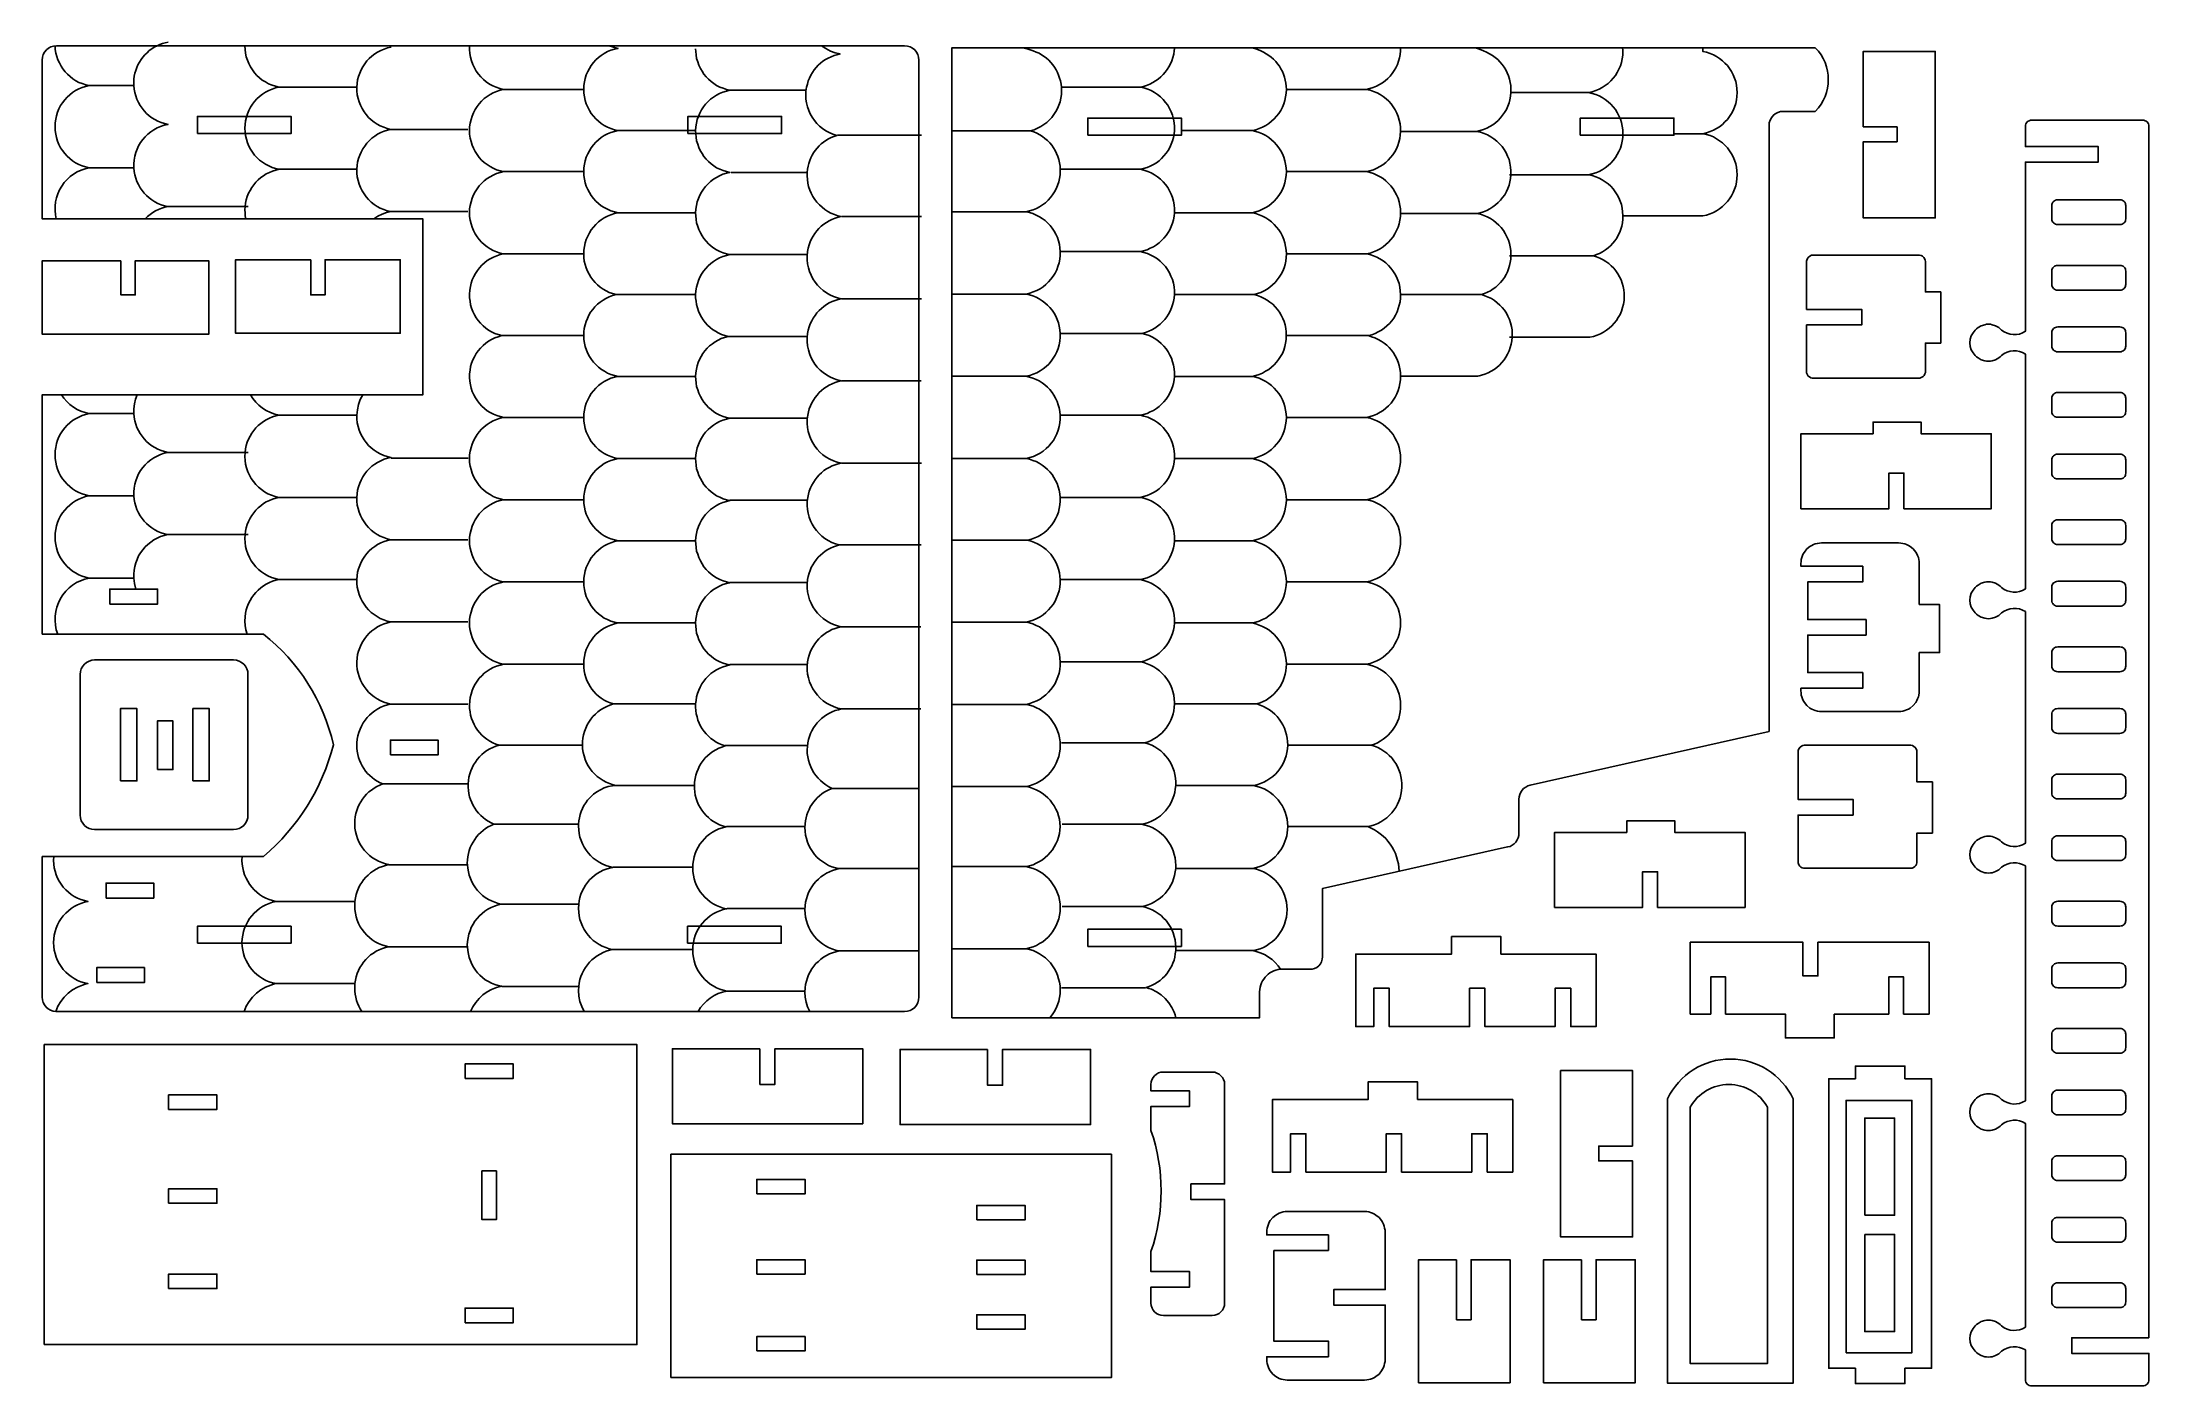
# Model space of a CAD drawing. Extents: x 0.4 to 16.9, y 0.4 to 10.9.
import ezdxf

# ---------------------------------------------------------------- set-up
doc = ezdxf.new("R2010")
doc.units = 0
doc.layers.add('Default_Layer', color=1, linetype='CONTINUOUS')

msp = doc.modelspace()

# ---------------------------------------------------------------- linework, layer by layer
at = {"layer": 'Default_Layer'}
for points in [[(0.394, 4.551), (0.394, 3.447), (0.396, 3.425), (0.402, 3.404), (0.412, 3.385), (0.425, 3.368), (0.441, 3.354), (0.459, 3.344), (0.479, 3.336), (0.501, 3.333), (0.507, 3.333), (1.979, 3.333), (2.904, 3.333), (3.756, 3.333), (4.648, 3.333), (5.542, 3.333), (6.418, 3.333), (7.163, 3.333), (7.185, 3.335), (7.207, 3.342), (7.226, 3.352), (7.243, 3.366), (7.256, 3.383), (7.267, 3.402), (7.273, 3.424), (7.276, 3.447), (7.276, 5.085), (7.276, 5.71), (7.276, 6.355), (7.276, 6.997), (7.276, 7.639), (7.276, 8.285), (7.276, 8.93), (7.276, 9.576), (7.276, 10.215), (7.276, 10.803), (7.273, 10.826), (7.267, 10.847), (7.256, 10.867), (7.243, 10.883), (7.226, 10.897), (7.207, 10.908), (7.185, 10.914), (7.163, 10.917), (6.512, 10.917), (4.844, 10.917), (3.749, 10.917), (1.985, 10.917), (1.296, 10.917), (0.507, 10.917), (0.484, 10.914), (0.463, 10.908), (0.444, 10.897), (0.427, 10.883), (0.413, 10.867), (0.403, 10.847), (0.396, 10.826), (0.394, 10.803), (0.394, 9.557), (0.504, 9.557), (1.202, 9.557), (1.992, 9.557), (2.998, 9.557), (3.382, 9.557), (3.382, 8.176), (2.911, 8.176), (2.028, 8.176), (1.14, 8.176), (0.545, 8.176), (0.394, 8.176), (0.394, 6.297), (0.516, 6.297), (1.171, 6.297), (2.002, 6.297), (2.13, 6.297), (2.181, 6.255), (2.23, 6.211), (2.277, 6.165), (2.322, 6.118), (2.365, 6.068), (2.406, 6.017), (2.444, 5.964), (2.48, 5.91), (2.513, 5.854), (2.545, 5.797), (2.574, 5.738), (2.6, 5.678), (2.624, 5.617), (2.645, 5.555), (2.664, 5.492), (2.68, 5.428), (2.662, 5.364), (2.642, 5.301), (2.62, 5.239), (2.595, 5.178), (2.568, 5.118), (2.539, 5.059), (2.508, 5.002), (2.474, 4.946), (2.438, 4.891), (2.4, 4.838), (2.36, 4.786), (2.318, 4.735), (2.274, 4.687), (2.228, 4.64), (2.18, 4.594), (2.13, 4.551), (1.964, 4.551), (1.264, 4.551), (0.486, 4.551), (0.394, 4.551)], [(14.311, 10.901), (13.948, 10.901), (13.851, 10.901), (7.534, 10.901), (7.534, 10.249), (7.534, 9.612), (7.534, 8.967), (7.534, 8.321), (7.534, 7.676), (7.534, 7.033), (7.534, 6.391), (7.534, 5.745), (7.534, 5.1), (7.534, 4.471), (7.534, 3.826), (7.534, 3.284), (8.302, 3.284), (9.293, 3.284), (9.949, 3.284), (9.949, 3.471), (9.949, 3.489), (9.95, 3.507), (9.954, 3.525), (9.958, 3.542), (9.965, 3.558), (9.973, 3.573), (9.982, 3.588), (9.992, 3.602), (10.004, 3.614), (10.017, 3.626), (10.031, 3.636), (10.046, 3.645), (10.062, 3.652), (10.078, 3.658), (10.096, 3.663), (10.114, 3.665), (10.139, 3.666), (10.341, 3.666), (10.361, 3.666), (10.38, 3.67), (10.398, 3.679), (10.414, 3.691), (10.427, 3.707), (10.436, 3.724), (10.441, 3.743), (10.442, 3.763), (10.442, 4.299), (11.896, 4.625), (11.915, 4.63), (11.932, 4.639), (11.947, 4.651), (11.96, 4.664), (11.97, 4.68), (11.978, 4.697), (11.983, 4.716), (11.985, 4.736), (11.985, 5), (11.986, 5.019), (11.991, 5.038), (11.999, 5.055), (12.01, 5.071), (12.022, 5.085), (12.038, 5.096), (12.054, 5.105), (12.073, 5.111), (13.948, 5.533), (13.948, 5.6), (13.948, 10.287), (13.95, 10.31), (13.956, 10.332), (13.967, 10.351), (13.981, 10.368), (13.997, 10.382), (14.017, 10.392), (14.038, 10.399), (14.061, 10.401), (14.311, 10.401), (14.335, 10.428), (14.356, 10.457), (14.373, 10.487), (14.388, 10.518), (14.399, 10.55), (14.407, 10.583), (14.411, 10.617), (14.413, 10.651), (14.411, 10.685), (14.407, 10.718), (14.399, 10.751), (14.388, 10.784), (14.373, 10.815), (14.356, 10.845), (14.335, 10.874), (14.311, 10.901)], [(14.687, 10.279), (14.687, 10.872), (15.252, 10.872), (15.252, 9.565), (14.687, 9.565), (14.687, 10.162), (14.953, 10.162), (14.953, 10.279), (14.687, 10.279)], [(1.613, 10.227), (2.348, 10.227), (2.348, 10.361), (1.613, 10.361), (1.613, 10.227)], [(5.463, 10.227), (6.198, 10.227), (6.198, 10.361), (5.463, 10.361), (5.463, 10.227)], [(8.601, 10.214), (9.336, 10.214), (9.336, 10.348), (8.601, 10.348), (8.601, 10.214)], [(12.466, 10.214), (13.201, 10.214), (13.201, 10.348), (12.466, 10.348), (12.466, 10.214)], [(16.929, 0.771), (16.324, 0.771), (16.324, 0.649), (16.929, 0.649), (16.929, 0.442), (16.928, 0.433), (16.925, 0.423), (16.921, 0.415), (16.915, 0.408), (16.908, 0.402), (16.9, 0.398), (16.89, 0.395), (16.881, 0.394), (16.008, 0.394), (15.999, 0.395), (15.989, 0.398), (15.981, 0.402), (15.974, 0.408), (15.968, 0.415), (15.964, 0.423), (15.961, 0.433), (15.96, 0.442), (15.96, 0.676), (15.937, 0.688), (15.914, 0.696), (15.889, 0.701), (15.865, 0.701), (15.84, 0.698), (15.817, 0.691), (15.794, 0.68), (15.773, 0.666), (15.763, 0.655), (15.751, 0.646), (15.726, 0.632), (15.699, 0.623), (15.685, 0.621), (15.67, 0.62), (15.655, 0.621), (15.641, 0.623), (15.614, 0.632), (15.589, 0.646), (15.577, 0.655), (15.567, 0.666), (15.549, 0.687), (15.535, 0.711), (15.527, 0.737), (15.524, 0.765), (15.527, 0.793), (15.535, 0.819), (15.549, 0.844), (15.567, 0.865), (15.577, 0.875), (15.589, 0.884), (15.614, 0.898), (15.641, 0.907), (15.655, 0.909), (15.67, 0.91), (15.685, 0.909), (15.699, 0.907), (15.726, 0.898), (15.751, 0.884), (15.763, 0.875), (15.773, 0.865), (15.794, 0.85), (15.817, 0.839), (15.84, 0.832), (15.865, 0.829), (15.889, 0.83), (15.914, 0.834), (15.937, 0.842), (15.96, 0.855), (15.96, 2.454), (15.937, 2.466), (15.914, 2.474), (15.889, 2.479), (15.865, 2.479), (15.84, 2.476), (15.817, 2.469), (15.794, 2.458), (15.773, 2.444), (15.763, 2.434), (15.751, 2.424), (15.726, 2.41), (15.699, 2.401), (15.685, 2.399), (15.67, 2.398), (15.655, 2.399), (15.641, 2.401), (15.614, 2.41), (15.589, 2.425), (15.577, 2.434), (15.567, 2.444), (15.549, 2.465), (15.535, 2.489), (15.527, 2.515), (15.524, 2.543), (15.527, 2.571), (15.535, 2.598), (15.549, 2.622), (15.567, 2.643), (15.577, 2.653), (15.589, 2.662), (15.614, 2.677), (15.641, 2.685), (15.655, 2.688), (15.67, 2.688), (15.685, 2.688), (15.699, 2.685), (15.726, 2.677), (15.751, 2.662), (15.763, 2.653), (15.773, 2.643), (15.794, 2.628), (15.817, 2.618), (15.84, 2.611), (15.865, 2.607), (15.889, 2.608), (15.914, 2.612), (15.937, 2.621), (15.96, 2.633), (15.96, 4.476), (15.937, 4.488), (15.914, 4.496), (15.889, 4.5), (15.865, 4.501), (15.84, 4.498), (15.817, 4.491), (15.794, 4.48), (15.773, 4.466), (15.763, 4.455), (15.751, 4.446), (15.726, 4.432), (15.699, 4.423), (15.685, 4.421), (15.67, 4.42), (15.655, 4.421), (15.641, 4.423), (15.614, 4.432), (15.589, 4.446), (15.577, 4.455), (15.567, 4.466), (15.549, 4.487), (15.535, 4.511), (15.527, 4.537), (15.524, 4.565), (15.527, 4.593), (15.535, 4.619), (15.549, 4.644), (15.567, 4.665), (15.577, 4.675), (15.589, 4.684), (15.614, 4.698), (15.641, 4.707), (15.655, 4.709), (15.67, 4.71), (15.685, 4.709), (15.699, 4.707), (15.726, 4.698), (15.751, 4.684), (15.763, 4.675), (15.773, 4.665), (15.794, 4.65), (15.817, 4.639), (15.84, 4.632), (15.865, 4.629), (15.889, 4.63), (15.914, 4.634), (15.937, 4.642), (15.96, 4.655), (15.96, 6.473), (15.937, 6.485), (15.914, 6.494), (15.889, 6.498), (15.865, 6.498), (15.84, 6.495), (15.817, 6.488), (15.794, 6.478), (15.773, 6.463), (15.763, 6.453), (15.751, 6.444), (15.726, 6.429), (15.699, 6.421), (15.685, 6.418), (15.67, 6.417), (15.655, 6.418), (15.641, 6.421), (15.614, 6.429), (15.589, 6.444), (15.577, 6.453), (15.567, 6.463), (15.549, 6.484), (15.535, 6.508), (15.527, 6.535), (15.524, 6.563), (15.527, 6.59), (15.535, 6.617), (15.549, 6.641), (15.567, 6.662), (15.577, 6.672), (15.589, 6.681), (15.614, 6.696), (15.641, 6.705), (15.655, 6.707), (15.67, 6.708), (15.685, 6.707), (15.699, 6.705), (15.726, 6.696), (15.751, 6.681), (15.763, 6.672), (15.773, 6.662), (15.794, 6.648), (15.817, 6.637), (15.84, 6.63), (15.865, 6.627), (15.889, 6.627), (15.914, 6.632), (15.937, 6.64), (15.96, 6.652), (15.96, 8.495), (15.937, 8.507), (15.914, 8.515), (15.889, 8.52), (15.865, 8.52), (15.84, 8.517), (15.817, 8.51), (15.794, 8.499), (15.773, 8.485), (15.763, 8.475), (15.751, 8.465), (15.726, 8.451), (15.699, 8.442), (15.685, 8.44), (15.67, 8.439), (15.655, 8.44), (15.641, 8.442), (15.614, 8.451), (15.589, 8.466), (15.577, 8.475), (15.567, 8.485), (15.549, 8.506), (15.535, 8.53), (15.527, 8.556), (15.524, 8.584), (15.527, 8.612), (15.535, 8.639), (15.549, 8.663), (15.567, 8.684), (15.577, 8.694), (15.589, 8.703), (15.614, 8.718), (15.641, 8.726), (15.655, 8.729), (15.67, 8.729), (15.685, 8.729), (15.699, 8.726), (15.726, 8.718), (15.751, 8.703), (15.763, 8.694), (15.773, 8.684), (15.794, 8.669), (15.817, 8.659), (15.84, 8.652), (15.865, 8.648), (15.889, 8.649), (15.914, 8.653), (15.937, 8.662), (15.96, 8.674), (15.96, 10.003), (16.532, 10.003), (16.532, 10.125), (15.96, 10.125), (15.96, 10.283), (15.961, 10.293), (15.964, 10.302), (15.968, 10.311), (15.974, 10.318), (15.981, 10.324), (15.989, 10.328), (15.999, 10.331), (16.008, 10.332), (16.881, 10.332), (16.89, 10.331), (16.9, 10.328), (16.908, 10.324), (16.915, 10.318), (16.921, 10.311), (16.925, 10.302), (16.928, 10.293), (16.929, 10.283), (16.929, 0.771)], [(16.167, 9.557), (16.167, 9.662), (16.168, 9.671), (16.171, 9.679), (16.175, 9.687), (16.181, 9.694), (16.188, 9.699), (16.196, 9.703), (16.204, 9.706), (16.214, 9.707), (16.701, 9.707), (16.711, 9.706), (16.72, 9.703), (16.728, 9.699), (16.735, 9.694), (16.74, 9.687), (16.745, 9.679), (16.747, 9.671), (16.748, 9.662), (16.748, 9.557), (16.747, 9.548), (16.745, 9.54), (16.74, 9.532), (16.735, 9.525), (16.728, 9.52), (16.72, 9.516), (16.711, 9.513), (16.701, 9.512), (16.214, 9.512), (16.204, 9.513), (16.196, 9.516), (16.188, 9.52), (16.181, 9.525), (16.175, 9.532), (16.171, 9.54), (16.168, 9.548), (16.167, 9.557)], [(15.121, 9.273), (14.299, 9.273), (14.291, 9.273), (14.29, 9.272), (14.28, 9.271), (14.268, 9.265), (14.258, 9.257), (14.249, 9.246), (14.244, 9.233), (14.242, 9.224), (14.242, 9.224), (14.242, 9.224), (14.242, 9.216), (14.242, 8.846), (14.675, 8.846), (14.675, 8.724), (14.242, 8.724), (14.242, 8.363), (14.242, 8.355), (14.243, 8.349), (14.245, 8.343), (14.249, 8.333), (14.256, 8.323), (14.265, 8.316), (14.275, 8.31), (14.286, 8.307), (14.292, 8.306), (14.298, 8.306), (15.12, 8.306), (15.126, 8.306), (15.132, 8.307), (15.138, 8.308), (15.148, 8.313), (15.158, 8.32), (15.166, 8.328), (15.171, 8.339), (15.175, 8.35), (15.175, 8.357), (15.175, 8.362), (15.175, 8.362), (15.175, 8.582), (15.296, 8.582), (15.296, 8.984), (15.175, 8.984), (15.175, 9.217), (15.175, 9.222), (15.175, 9.223), (15.174, 9.233), (15.169, 9.245), (15.162, 9.255), (15.152, 9.264), (15.141, 9.269), (15.128, 9.272), (15.123, 9.273), (15.121, 9.273)], [(1.012, 9.228), (0.394, 9.228), (0.394, 8.651), (1.702, 8.651), (1.702, 9.228), (1.125, 9.228), (1.125, 8.96), (1.012, 8.96), (1.012, 9.228)], [(2.502, 9.236), (2.502, 8.96), (2.615, 8.96), (2.615, 9.236), (3.205, 9.236), (3.205, 8.659), (2.233, 8.659), (1.912, 8.659), (1.912, 9.236), (2.11, 9.236), (2.502, 9.236)], [(16.167, 9.042), (16.167, 9.147), (16.168, 9.156), (16.171, 9.165), (16.175, 9.173), (16.181, 9.179), (16.188, 9.185), (16.196, 9.189), (16.204, 9.191), (16.214, 9.192), (16.701, 9.192), (16.711, 9.191), (16.72, 9.189), (16.728, 9.185), (16.735, 9.179), (16.74, 9.173), (16.745, 9.165), (16.747, 9.156), (16.748, 9.147), (16.748, 9.042), (16.747, 9.033), (16.745, 9.025), (16.74, 9.017), (16.735, 9.011), (16.728, 9.005), (16.72, 9.001), (16.711, 8.998), (16.701, 8.997), (16.214, 8.997), (16.204, 8.998), (16.196, 9.001), (16.188, 9.005), (16.181, 9.011), (16.175, 9.017), (16.171, 9.025), (16.168, 9.033), (16.167, 9.042)], [(16.167, 8.558), (16.167, 8.663), (16.168, 8.672), (16.171, 8.681), (16.175, 8.688), (16.181, 8.695), (16.188, 8.701), (16.196, 8.705), (16.204, 8.707), (16.214, 8.708), (16.701, 8.708), (16.711, 8.707), (16.72, 8.705), (16.728, 8.701), (16.735, 8.695), (16.74, 8.688), (16.745, 8.681), (16.747, 8.672), (16.748, 8.663), (16.748, 8.558), (16.747, 8.549), (16.745, 8.541), (16.74, 8.533), (16.735, 8.527), (16.728, 8.521), (16.72, 8.517), (16.711, 8.514), (16.701, 8.513), (16.214, 8.513), (16.204, 8.514), (16.196, 8.517), (16.188, 8.521), (16.181, 8.527), (16.175, 8.533), (16.171, 8.541), (16.168, 8.549), (16.167, 8.558)], [(16.167, 8.044), (16.167, 8.149), (16.168, 8.158), (16.171, 8.166), (16.175, 8.174), (16.181, 8.18), (16.188, 8.186), (16.196, 8.19), (16.204, 8.193), (16.214, 8.194), (16.701, 8.194), (16.711, 8.193), (16.72, 8.19), (16.728, 8.186), (16.735, 8.18), (16.74, 8.174), (16.745, 8.166), (16.747, 8.158), (16.748, 8.149), (16.748, 8.044), (16.747, 8.035), (16.745, 8.026), (16.74, 8.019), (16.735, 8.012), (16.728, 8.006), (16.72, 8.002), (16.711, 8), (16.701, 7.999), (16.214, 7.999), (16.204, 8), (16.196, 8.002), (16.188, 8.006), (16.181, 8.012), (16.175, 8.019), (16.171, 8.026), (16.168, 8.035), (16.167, 8.044)], [(14.765, 7.87), (14.198, 7.87), (14.198, 7.281), (14.889, 7.281), (14.889, 7.561), (15.006, 7.561), (15.006, 7.281), (15.692, 7.281), (15.692, 7.87), (15.141, 7.87), (15.141, 7.961), (14.765, 7.961), (14.765, 7.87)], [(16.167, 7.56), (16.167, 7.665), (16.168, 7.674), (16.171, 7.682), (16.175, 7.69), (16.181, 7.696), (16.188, 7.702), (16.196, 7.706), (16.204, 7.709), (16.214, 7.709), (16.701, 7.709), (16.711, 7.709), (16.72, 7.706), (16.728, 7.702), (16.735, 7.696), (16.74, 7.69), (16.745, 7.682), (16.747, 7.674), (16.748, 7.665), (16.748, 7.56), (16.747, 7.551), (16.745, 7.542), (16.74, 7.534), (16.735, 7.528), (16.728, 7.522), (16.72, 7.518), (16.711, 7.516), (16.701, 7.515), (16.214, 7.515), (16.204, 7.516), (16.196, 7.518), (16.188, 7.522), (16.181, 7.528), (16.175, 7.534), (16.171, 7.542), (16.168, 7.551), (16.167, 7.56)], [(16.167, 7.045), (16.167, 7.15), (16.168, 7.159), (16.171, 7.167), (16.175, 7.175), (16.181, 7.182), (16.188, 7.187), (16.196, 7.191), (16.204, 7.194), (16.214, 7.195), (16.701, 7.195), (16.711, 7.194), (16.72, 7.191), (16.728, 7.187), (16.735, 7.182), (16.74, 7.175), (16.745, 7.167), (16.747, 7.159), (16.748, 7.15), (16.748, 7.045), (16.747, 7.036), (16.745, 7.028), (16.74, 7.02), (16.735, 7.013), (16.728, 7.008), (16.72, 7.004), (16.711, 7.001), (16.701, 7), (16.214, 7), (16.204, 7.001), (16.196, 7.004), (16.188, 7.008), (16.181, 7.013), (16.175, 7.02), (16.171, 7.028), (16.168, 7.036), (16.167, 7.045)], [(15.127, 6.528), (15.127, 6.85), (15.126, 6.866), (15.124, 6.883), (15.12, 6.898), (15.114, 6.913), (15.107, 6.927), (15.099, 6.941), (15.08, 6.965), (15.056, 6.984), (15.042, 6.993), (15.028, 6.999), (15.013, 7.005), (14.998, 7.009), (14.982, 7.011), (14.965, 7.012), (14.36, 7.012), (14.343, 7.011), (14.327, 7.009), (14.311, 7.005), (14.297, 6.999), (14.283, 6.993), (14.269, 6.984), (14.245, 6.965), (14.226, 6.941), (14.217, 6.927), (14.211, 6.913), (14.205, 6.898), (14.201, 6.883), (14.199, 6.866), (14.198, 6.85), (14.198, 6.829), (14.683, 6.829), (14.683, 6.707), (14.252, 6.707), (14.252, 6.41), (14.709, 6.41), (14.709, 6.289), (14.252, 6.289), (14.252, 5.994), (14.683, 5.994), (14.683, 5.872), (14.198, 5.872), (14.198, 5.851), (14.199, 5.835), (14.201, 5.818), (14.205, 5.803), (14.211, 5.788), (14.217, 5.774), (14.226, 5.76), (14.245, 5.736), (14.269, 5.716), (14.283, 5.708), (14.297, 5.701), (14.311, 5.696), (14.327, 5.692), (14.343, 5.69), (14.36, 5.689), (14.965, 5.689), (14.982, 5.69), (14.998, 5.692), (15.013, 5.696), (15.028, 5.701), (15.042, 5.708), (15.056, 5.716), (15.08, 5.736), (15.099, 5.76), (15.107, 5.774), (15.114, 5.788), (15.12, 5.803), (15.124, 5.818), (15.126, 5.835), (15.127, 5.851), (15.127, 6.151), (15.286, 6.151), (15.286, 6.528), (15.127, 6.528)], [(0.925, 6.532), (1.3, 6.532), (1.3, 6.65), (0.925, 6.65), (0.925, 6.532)], [(16.167, 6.561), (16.167, 6.666), (16.168, 6.675), (16.171, 6.683), (16.175, 6.691), (16.181, 6.698), (16.188, 6.703), (16.196, 6.707), (16.204, 6.71), (16.214, 6.711), (16.701, 6.711), (16.711, 6.71), (16.72, 6.707), (16.728, 6.703), (16.735, 6.698), (16.74, 6.691), (16.745, 6.683), (16.747, 6.675), (16.748, 6.666), (16.748, 6.561), (16.747, 6.552), (16.745, 6.543), (16.74, 6.536), (16.735, 6.529), (16.728, 6.524), (16.72, 6.519), (16.711, 6.517), (16.701, 6.516), (16.214, 6.516), (16.204, 6.517), (16.196, 6.519), (16.188, 6.524), (16.181, 6.529), (16.175, 6.536), (16.171, 6.543), (16.168, 6.552), (16.167, 6.561)], [(16.167, 6.046), (16.167, 6.151), (16.168, 6.16), (16.171, 6.169), (16.175, 6.176), (16.181, 6.183), (16.188, 6.189), (16.196, 6.193), (16.204, 6.195), (16.214, 6.196), (16.701, 6.196), (16.711, 6.195), (16.72, 6.193), (16.728, 6.189), (16.735, 6.183), (16.74, 6.176), (16.745, 6.169), (16.747, 6.16), (16.748, 6.151), (16.748, 6.046), (16.747, 6.037), (16.745, 6.029), (16.74, 6.021), (16.735, 6.014), (16.728, 6.009), (16.72, 6.005), (16.711, 6.002), (16.701, 6.001), (16.214, 6.001), (16.204, 6.002), (16.196, 6.005), (16.188, 6.009), (16.181, 6.014), (16.175, 6.021), (16.171, 6.029), (16.168, 6.037), (16.167, 6.046)], [(0.693, 4.876), (0.695, 4.853), (0.701, 4.831), (0.712, 4.812), (0.726, 4.795), (0.742, 4.781), (0.762, 4.771), (0.783, 4.764), (0.806, 4.762), (1.896, 4.762), (1.919, 4.764), (1.94, 4.771), (1.959, 4.781), (1.976, 4.795), (1.99, 4.812), (2, 4.831), (2.007, 4.853), (2.009, 4.876), (2.009, 5.98), (2.007, 6.003), (2, 6.024), (1.99, 6.044), (1.976, 6.06), (1.959, 6.074), (1.94, 6.085), (1.919, 6.091), (1.896, 6.094), (0.806, 6.094), (0.783, 6.091), (0.762, 6.085), (0.742, 6.074), (0.726, 6.06), (0.712, 6.044), (0.701, 6.024), (0.695, 6.003), (0.693, 5.98), (0.693, 4.876)], [(1.008, 5.144), (1.137, 5.144), (1.137, 5.712), (1.008, 5.712), (1.008, 5.144)], [(1.577, 5.144), (1.706, 5.144), (1.706, 5.712), (1.577, 5.712), (1.577, 5.144)], [(16.167, 5.562), (16.167, 5.667), (16.168, 5.676), (16.171, 5.685), (16.175, 5.692), (16.181, 5.699), (16.188, 5.704), (16.196, 5.709), (16.204, 5.711), (16.214, 5.712), (16.701, 5.712), (16.711, 5.711), (16.72, 5.709), (16.728, 5.704), (16.735, 5.699), (16.74, 5.692), (16.745, 5.685), (16.747, 5.676), (16.748, 5.667), (16.748, 5.562), (16.747, 5.553), (16.745, 5.545), (16.74, 5.537), (16.735, 5.53), (16.728, 5.525), (16.72, 5.521), (16.711, 5.518), (16.701, 5.517), (16.214, 5.517), (16.204, 5.518), (16.196, 5.521), (16.188, 5.525), (16.181, 5.53), (16.175, 5.537), (16.171, 5.545), (16.168, 5.553), (16.167, 5.562)], [(1.298, 5.233), (1.42, 5.233), (1.42, 5.615), (1.298, 5.615), (1.298, 5.233)], [(3.127, 5.348), (3.502, 5.348), (3.502, 5.465), (3.127, 5.465), (3.127, 5.348)], [(15.054, 5.424), (14.232, 5.424), (14.224, 5.424), (14.224, 5.424), (14.214, 5.422), (14.202, 5.417), (14.191, 5.408), (14.183, 5.397), (14.177, 5.384), (14.176, 5.375), (14.176, 5.375), (14.176, 5.375), (14.176, 5.367), (14.176, 4.998), (14.608, 4.998), (14.608, 4.876), (14.176, 4.876), (14.176, 4.515), (14.176, 4.506), (14.177, 4.5), (14.178, 4.494), (14.183, 4.484), (14.189, 4.475), (14.198, 4.467), (14.208, 4.461), (14.219, 4.458), (14.226, 4.458), (14.231, 4.458), (15.053, 4.458), (15.059, 4.458), (15.065, 4.458), (15.071, 4.46), (15.082, 4.464), (15.091, 4.471), (15.099, 4.48), (15.105, 4.49), (15.108, 4.501), (15.109, 4.508), (15.109, 4.513), (15.109, 4.513), (15.109, 4.734), (15.23, 4.734), (15.23, 5.136), (15.109, 5.136), (15.109, 5.368), (15.109, 5.374), (15.109, 5.374), (15.107, 5.384), (15.102, 5.396), (15.095, 5.407), (15.085, 5.415), (15.074, 5.421), (15.061, 5.424), (15.056, 5.424), (15.054, 5.424)], [(16.167, 5.048), (16.167, 5.153), (16.168, 5.162), (16.171, 5.17), (16.175, 5.178), (16.181, 5.184), (16.188, 5.19), (16.196, 5.194), (16.204, 5.197), (16.214, 5.197), (16.701, 5.197), (16.711, 5.197), (16.72, 5.194), (16.728, 5.19), (16.735, 5.184), (16.74, 5.178), (16.745, 5.17), (16.747, 5.162), (16.748, 5.153), (16.748, 5.048), (16.747, 5.039), (16.745, 5.03), (16.74, 5.022), (16.735, 5.016), (16.728, 5.01), (16.72, 5.006), (16.711, 5.004), (16.701, 5.003), (16.214, 5.003), (16.204, 5.004), (16.196, 5.006), (16.188, 5.01), (16.181, 5.016), (16.175, 5.022), (16.171, 5.03), (16.168, 5.039), (16.167, 5.048)], [(12.833, 4.74), (12.265, 4.74), (12.265, 4.151), (12.956, 4.151), (12.956, 4.431), (13.073, 4.431), (13.073, 4.151), (13.76, 4.151), (13.76, 4.74), (13.208, 4.74), (13.208, 4.831), (12.833, 4.831), (12.833, 4.74)], [(16.167, 4.563), (16.167, 4.668), (16.168, 4.677), (16.171, 4.686), (16.175, 4.694), (16.181, 4.7), (16.188, 4.706), (16.196, 4.71), (16.204, 4.712), (16.214, 4.713), (16.701, 4.713), (16.711, 4.712), (16.72, 4.71), (16.728, 4.706), (16.735, 4.7), (16.74, 4.694), (16.745, 4.686), (16.747, 4.677), (16.748, 4.668), (16.748, 4.563), (16.747, 4.554), (16.745, 4.546), (16.74, 4.538), (16.735, 4.532), (16.728, 4.526), (16.72, 4.522), (16.711, 4.519), (16.701, 4.518), (16.214, 4.518), (16.204, 4.519), (16.196, 4.522), (16.188, 4.526), (16.181, 4.532), (16.175, 4.538), (16.171, 4.546), (16.168, 4.554), (16.167, 4.563)], [(0.895, 4.224), (1.27, 4.224), (1.27, 4.342), (0.895, 4.342), (0.895, 4.224)], [(16.167, 4.049), (16.167, 4.154), (16.168, 4.163), (16.171, 4.171), (16.175, 4.179), (16.181, 4.186), (16.188, 4.191), (16.196, 4.195), (16.204, 4.198), (16.214, 4.199), (16.701, 4.199), (16.711, 4.198), (16.72, 4.195), (16.728, 4.191), (16.735, 4.186), (16.74, 4.179), (16.745, 4.171), (16.747, 4.163), (16.748, 4.154), (16.748, 4.049), (16.747, 4.04), (16.745, 4.031), (16.74, 4.024), (16.735, 4.017), (16.728, 4.012), (16.72, 4.007), (16.711, 4.005), (16.701, 4.004), (16.214, 4.004), (16.204, 4.005), (16.196, 4.007), (16.188, 4.012), (16.181, 4.017), (16.175, 4.024), (16.171, 4.031), (16.168, 4.04), (16.167, 4.049)], [(1.613, 3.869), (2.348, 3.869), (2.348, 4.003), (1.613, 4.003), (1.613, 3.869)], [(5.46, 3.869), (6.195, 3.869), (6.195, 4.003), (5.46, 4.003), (5.46, 3.869)], [(8.601, 3.845), (9.336, 3.845), (9.336, 3.979), (8.601, 3.979), (8.601, 3.845)], [(11.843, 3.784), (11.843, 3.922), (11.456, 3.922), (11.456, 3.784), (10.704, 3.784), (10.704, 3.215), (10.846, 3.215), (10.846, 3.516), (10.967, 3.516), (10.967, 3.215), (11.597, 3.215), (11.597, 3.516), (11.718, 3.516), (11.718, 3.215), (12.269, 3.215), (12.269, 3.516), (12.391, 3.516), (12.391, 3.215), (12.591, 3.215), (12.591, 3.784), (11.843, 3.784)], [(14.46, 3.313), (14.887, 3.313), (14.887, 3.605), (15.004, 3.605), (15.004, 3.313), (15.204, 3.313), (15.204, 3.877), (14.331, 3.877), (14.331, 3.613), (14.214, 3.613), (14.214, 3.877), (13.33, 3.877), (13.33, 3.313), (13.49, 3.313), (13.49, 3.605), (13.607, 3.605), (13.607, 3.313), (14.077, 3.313), (14.077, 3.126), (14.46, 3.126), (14.46, 3.313)], [(0.822, 3.56), (1.197, 3.56), (1.197, 3.678), (0.822, 3.678), (0.822, 3.56)], [(16.167, 3.565), (16.167, 3.67), (16.168, 3.679), (16.171, 3.687), (16.175, 3.695), (16.181, 3.701), (16.188, 3.707), (16.196, 3.711), (16.204, 3.714), (16.214, 3.715), (16.701, 3.715), (16.711, 3.714), (16.72, 3.711), (16.728, 3.707), (16.735, 3.701), (16.74, 3.695), (16.745, 3.687), (16.747, 3.679), (16.748, 3.67), (16.748, 3.565), (16.747, 3.556), (16.745, 3.547), (16.74, 3.54), (16.735, 3.533), (16.728, 3.527), (16.72, 3.523), (16.711, 3.521), (16.701, 3.52), (16.214, 3.52), (16.204, 3.521), (16.196, 3.523), (16.188, 3.527), (16.181, 3.533), (16.175, 3.54), (16.171, 3.547), (16.168, 3.556), (16.167, 3.565)], [(16.167, 3.05), (16.167, 3.155), (16.168, 3.164), (16.171, 3.173), (16.175, 3.18), (16.181, 3.187), (16.188, 3.192), (16.196, 3.197), (16.204, 3.199), (16.214, 3.2), (16.701, 3.2), (16.711, 3.199), (16.72, 3.197), (16.728, 3.192), (16.735, 3.187), (16.74, 3.18), (16.745, 3.173), (16.747, 3.164), (16.748, 3.155), (16.748, 3.05), (16.747, 3.041), (16.745, 3.033), (16.74, 3.025), (16.735, 3.018), (16.728, 3.013), (16.72, 3.009), (16.711, 3.006), (16.701, 3.005), (16.214, 3.005), (16.204, 3.006), (16.196, 3.009), (16.188, 3.013), (16.181, 3.018), (16.175, 3.025), (16.171, 3.033), (16.168, 3.041), (16.167, 3.05)], [(0.41, 0.718), (5.062, 0.718), (5.062, 3.073), (0.41, 3.073), (0.41, 0.718)], [(6.028, 3.041), (5.341, 3.041), (5.341, 2.452), (6.835, 2.452), (6.835, 3.041), (6.145, 3.041), (6.145, 2.761), (6.028, 2.761), (6.028, 3.041)], [(7.815, 3.035), (7.128, 3.035), (7.128, 2.446), (8.623, 2.446), (8.623, 3.035), (7.932, 3.035), (7.932, 2.754), (7.815, 2.754), (7.815, 3.035)], [(3.713, 2.808), (4.092, 2.808), (4.092, 2.922), (3.713, 2.922), (3.713, 2.808)], [(9.097, 1.449), (9.097, 1.291), (9.4, 1.291), (9.4, 1.169), (9.097, 1.169), (9.097, 1.043), (9.099, 1.024), (9.105, 1.005), (9.114, 0.989), (9.125, 0.974), (9.14, 0.962), (9.156, 0.953), (9.174, 0.948), (9.194, 0.946), (9.578, 0.946), (9.597, 0.948), (9.615, 0.953), (9.632, 0.962), (9.646, 0.974), (9.658, 0.989), (9.667, 1.005), (9.673, 1.024), (9.675, 1.043), (9.675, 1.857), (9.41, 1.857), (9.41, 1.979), (9.675, 1.979), (9.675, 2.761), (9.673, 2.78), (9.667, 2.799), (9.658, 2.815), (9.646, 2.829), (9.632, 2.841), (9.615, 2.85), (9.597, 2.856), (9.578, 2.858), (9.194, 2.858), (9.175, 2.856), (9.157, 2.851), (9.14, 2.842), (9.125, 2.829), (9.113, 2.815), (9.104, 2.798), (9.099, 2.78), (9.097, 2.761), (9.097, 2.71), (9.4, 2.71), (9.4, 2.588), (9.097, 2.588), (9.097, 2.399), (9.116, 2.341), (9.132, 2.283), (9.146, 2.224), (9.157, 2.164), (9.166, 2.105), (9.172, 2.045), (9.175, 1.984), (9.177, 1.924), (9.175, 1.864), (9.172, 1.804), (9.166, 1.744), (9.157, 1.684), (9.146, 1.625), (9.132, 1.566), (9.116, 1.507), (9.097, 1.449)], [(12.877, 2.277), (12.877, 2.87), (12.312, 2.87), (12.312, 1.563), (12.877, 1.563), (12.877, 2.16), (12.611, 2.16), (12.611, 2.277), (12.877, 2.277)], [(13.152, 2.648), (13.152, 0.415), (14.137, 0.415), (14.137, 2.648), (14.119, 2.683), (14.099, 2.716), (14.076, 2.747), (14.052, 2.777), (14.025, 2.805), (13.997, 2.83), (13.967, 2.854), (13.936, 2.875), (13.903, 2.895), (13.869, 2.912), (13.834, 2.926), (13.798, 2.938), (13.76, 2.948), (13.723, 2.955), (13.684, 2.959), (13.645, 2.96), (13.605, 2.959), (13.567, 2.955), (13.529, 2.948), (13.492, 2.938), (13.455, 2.926), (13.42, 2.912), (13.386, 2.895), (13.353, 2.875), (13.322, 2.854), (13.292, 2.83), (13.264, 2.805), (13.238, 2.777), (13.213, 2.747), (13.191, 2.716), (13.17, 2.683), (13.152, 2.648)], [(15.014, 0.532), (15.014, 0.412), (14.626, 0.412), (14.626, 0.532), (14.416, 0.532), (14.416, 2.805), (14.626, 2.805), (14.626, 2.905), (15.014, 2.905), (15.014, 2.805), (15.224, 2.805), (15.224, 0.532), (15.014, 0.532)], [(1.386, 2.565), (1.766, 2.565), (1.766, 2.678), (1.386, 2.678), (1.386, 2.565)], [(11.189, 2.642), (11.189, 2.78), (10.801, 2.78), (10.801, 2.642), (10.05, 2.642), (10.05, 2.073), (10.192, 2.073), (10.192, 2.374), (10.313, 2.374), (10.313, 2.073), (10.943, 2.073), (10.943, 2.374), (11.064, 2.374), (11.064, 2.073), (11.615, 2.073), (11.615, 2.374), (11.736, 2.374), (11.736, 2.073), (11.936, 2.073), (11.936, 2.642), (11.189, 2.642)], [(13.33, 2.583), (13.33, 0.569), (13.935, 0.569), (13.935, 2.583), (13.923, 2.603), (13.91, 2.622), (13.895, 2.64), (13.88, 2.657), (13.863, 2.672), (13.846, 2.687), (13.808, 2.713), (13.767, 2.733), (13.746, 2.741), (13.724, 2.748), (13.702, 2.753), (13.679, 2.757), (13.656, 2.759), (13.633, 2.76), (13.609, 2.759), (13.586, 2.757), (13.563, 2.753), (13.541, 2.748), (13.519, 2.741), (13.498, 2.733), (13.457, 2.713), (13.42, 2.687), (13.402, 2.672), (13.385, 2.657), (13.37, 2.64), (13.355, 2.622), (13.342, 2.603), (13.33, 2.583)], [(16.167, 2.566), (16.167, 2.671), (16.168, 2.68), (16.171, 2.688), (16.175, 2.696), (16.181, 2.703), (16.188, 2.708), (16.196, 2.712), (16.204, 2.715), (16.214, 2.716), (16.701, 2.716), (16.711, 2.715), (16.72, 2.712), (16.728, 2.708), (16.735, 2.703), (16.74, 2.696), (16.745, 2.688), (16.747, 2.68), (16.748, 2.671), (16.748, 2.566), (16.747, 2.557), (16.745, 2.549), (16.74, 2.541), (16.735, 2.534), (16.728, 2.529), (16.72, 2.525), (16.711, 2.522), (16.701, 2.521), (16.214, 2.521), (16.204, 2.522), (16.196, 2.525), (16.188, 2.529), (16.181, 2.534), (16.175, 2.541), (16.171, 2.549), (16.168, 2.557), (16.167, 2.566)], [(14.553, 0.654), (14.553, 2.635), (15.07, 2.635), (15.07, 0.654), (14.553, 0.654)], [(14.699, 1.733), (14.699, 2.497), (14.933, 2.497), (14.933, 1.733), (14.699, 1.733)], [(5.329, 0.459), (8.786, 0.459), (8.786, 2.213), (5.329, 2.213), (5.329, 0.459)], [(16.167, 2.051), (16.167, 2.156), (16.168, 2.165), (16.171, 2.174), (16.175, 2.182), (16.181, 2.188), (16.188, 2.194), (16.196, 2.198), (16.204, 2.2), (16.214, 2.201), (16.701, 2.201), (16.711, 2.2), (16.72, 2.198), (16.728, 2.194), (16.735, 2.188), (16.74, 2.182), (16.745, 2.174), (16.747, 2.165), (16.748, 2.156), (16.748, 2.051), (16.747, 2.042), (16.745, 2.034), (16.74, 2.026), (16.735, 2.02), (16.728, 2.014), (16.72, 2.01), (16.711, 2.007), (16.701, 2.006), (16.214, 2.006), (16.204, 2.007), (16.196, 2.01), (16.188, 2.014), (16.181, 2.02), (16.175, 2.026), (16.171, 2.034), (16.168, 2.042), (16.167, 2.051)], [(3.846, 2.082), (3.846, 1.7), (3.959, 1.7), (3.959, 2.082), (3.846, 2.082)], [(6.002, 1.901), (6.382, 1.901), (6.382, 2.015), (6.002, 2.015), (6.002, 1.901)], [(1.386, 1.828), (1.766, 1.828), (1.766, 1.942), (1.386, 1.942), (1.386, 1.828)], [(7.729, 1.697), (8.109, 1.697), (8.109, 1.811), (7.729, 1.811), (7.729, 1.697)], [(10.06, 1.457), (10.06, 0.745), (10.49, 0.745), (10.49, 0.623), (10.006, 0.623), (10.006, 0.602), (10.007, 0.585), (10.009, 0.569), (10.013, 0.553), (10.018, 0.539), (10.025, 0.524), (10.033, 0.511), (10.053, 0.487), (10.077, 0.467), (10.09, 0.459), (10.104, 0.452), (10.119, 0.447), (10.135, 0.443), (10.151, 0.44), (10.167, 0.439), (10.773, 0.439), (10.79, 0.44), (10.806, 0.443), (10.821, 0.447), (10.836, 0.452), (10.85, 0.459), (10.863, 0.467), (10.887, 0.487), (10.907, 0.511), (10.915, 0.524), (10.922, 0.539), (10.927, 0.553), (10.931, 0.569), (10.934, 0.585), (10.935, 0.602), (10.935, 1.028), (10.531, 1.028), (10.531, 1.15), (10.935, 1.15), (10.935, 1.6), (10.934, 1.617), (10.931, 1.633), (10.927, 1.649), (10.922, 1.664), (10.915, 1.678), (10.907, 1.691), (10.887, 1.715), (10.863, 1.735), (10.85, 1.743), (10.836, 1.75), (10.821, 1.756), (10.806, 1.76), (10.79, 1.762), (10.773, 1.763), (10.167, 1.763), (10.151, 1.762), (10.135, 1.76), (10.119, 1.756), (10.104, 1.75), (10.09, 1.743), (10.077, 1.735), (10.053, 1.715), (10.033, 1.691), (10.025, 1.678), (10.018, 1.664), (10.013, 1.649), (10.009, 1.633), (10.007, 1.617), (10.006, 1.6), (10.006, 1.579), (10.49, 1.579), (10.49, 1.457), (10.06, 1.457)], [(16.167, 1.567), (16.167, 1.672), (16.168, 1.681), (16.171, 1.69), (16.175, 1.697), (16.181, 1.704), (16.188, 1.71), (16.196, 1.714), (16.204, 1.716), (16.214, 1.717), (16.701, 1.717), (16.711, 1.716), (16.72, 1.714), (16.728, 1.71), (16.735, 1.704), (16.74, 1.697), (16.745, 1.69), (16.747, 1.681), (16.748, 1.672), (16.748, 1.567), (16.747, 1.558), (16.745, 1.55), (16.74, 1.542), (16.735, 1.536), (16.728, 1.53), (16.72, 1.526), (16.711, 1.523), (16.701, 1.522), (16.214, 1.522), (16.204, 1.523), (16.196, 1.526), (16.188, 1.53), (16.181, 1.536), (16.175, 1.542), (16.171, 1.55), (16.168, 1.558), (16.167, 1.567)], [(14.699, 1.583), (14.699, 0.82), (14.933, 0.82), (14.933, 1.583), (14.699, 1.583)], [(6.002, 1.271), (6.382, 1.271), (6.382, 1.384), (6.002, 1.384), (6.002, 1.271)], [(7.729, 1.268), (8.109, 1.268), (8.109, 1.381), (7.729, 1.381), (7.729, 1.268)], [(11.496, 1.384), (11.197, 1.384), (11.197, 0.418), (11.916, 0.418), (11.916, 1.384), (11.609, 1.384), (11.609, 0.913), (11.496, 0.913), (11.496, 1.384)], [(12.477, 1.384), (12.179, 1.384), (12.179, 0.418), (12.898, 0.418), (12.898, 1.384), (12.591, 1.384), (12.591, 0.913), (12.477, 0.913), (12.477, 1.384)], [(1.386, 1.158), (1.766, 1.158), (1.766, 1.272), (1.386, 1.272), (1.386, 1.158)], [(16.167, 1.053), (16.167, 1.158), (16.168, 1.167), (16.171, 1.175), (16.175, 1.183), (16.181, 1.189), (16.188, 1.195), (16.196, 1.199), (16.204, 1.202), (16.214, 1.203), (16.701, 1.203), (16.711, 1.202), (16.72, 1.199), (16.728, 1.195), (16.735, 1.189), (16.74, 1.183), (16.745, 1.175), (16.747, 1.167), (16.748, 1.158), (16.748, 1.053), (16.747, 1.044), (16.745, 1.035), (16.74, 1.028), (16.735, 1.021), (16.728, 1.015), (16.72, 1.011), (16.711, 1.009), (16.701, 1.008), (16.214, 1.008), (16.204, 1.009), (16.196, 1.011), (16.188, 1.015), (16.181, 1.021), (16.175, 1.028), (16.171, 1.035), (16.168, 1.044), (16.167, 1.053)], [(3.713, 0.89), (4.092, 0.89), (4.092, 1.004), (3.713, 1.004), (3.713, 0.89)], [(7.729, 0.838), (8.109, 0.838), (8.109, 0.952), (7.729, 0.952), (7.729, 0.838)], [(6.002, 0.668), (6.382, 0.668), (6.382, 0.781), (6.002, 0.781), (6.002, 0.668)]]:
    msp.add_lwpolyline(points, close=True, dxfattribs=at)
for points in [[(0.495, 10.916), (0.497, 10.887), (0.502, 10.859), (0.509, 10.832), (0.518, 10.806), (0.529, 10.781), (0.542, 10.756), (0.557, 10.734), (0.574, 10.712), (0.593, 10.692), (0.613, 10.674), (0.635, 10.657), (0.659, 10.642), (0.683, 10.629), (0.709, 10.619), (0.736, 10.61), (0.764, 10.604), (0.735, 10.597), (0.708, 10.589), (0.681, 10.577), (0.656, 10.564), (0.633, 10.549), (0.61, 10.531), (0.59, 10.512), (0.571, 10.492), (0.554, 10.469), (0.539, 10.446), (0.526, 10.421), (0.515, 10.395), (0.506, 10.367), (0.5, 10.339), (0.496, 10.311), (0.495, 10.281), (0.496, 10.252), (0.5, 10.223), (0.506, 10.195), (0.515, 10.167), (0.526, 10.141), (0.539, 10.116), (0.554, 10.093), (0.571, 10.071), (0.59, 10.05), (0.61, 10.031), (0.633, 10.013), (0.656, 9.998), (0.681, 9.985), (0.708, 9.974), (0.735, 9.965), (0.764, 9.958), (0.731, 9.951), (0.7, 9.94), (0.669, 9.926), (0.641, 9.909), (0.614, 9.889), (0.59, 9.867), (0.567, 9.842), (0.548, 9.814), (0.531, 9.785), (0.517, 9.754), (0.507, 9.722), (0.499, 9.69), (0.496, 9.657), (0.495, 9.623), (0.498, 9.59), (0.504, 9.557)], [(1.382, 10.945), (1.36, 10.94), (1.338, 10.934), (1.317, 10.926), (1.296, 10.917), (1.274, 10.905), (1.254, 10.892), (1.235, 10.878), (1.217, 10.862), (1.2, 10.845), (1.184, 10.827), (1.17, 10.808), (1.158, 10.788), (1.146, 10.767), (1.137, 10.746), (1.129, 10.723), (1.122, 10.7), (1.117, 10.677), (1.114, 10.653), (1.113, 10.628), (1.113, 10.604), (1.116, 10.576), (1.121, 10.548), (1.128, 10.522), (1.138, 10.496), (1.149, 10.471), (1.163, 10.448), (1.178, 10.426), (1.195, 10.405), (1.214, 10.385), (1.234, 10.367), (1.255, 10.351), (1.278, 10.337), (1.303, 10.324), (1.328, 10.314), (1.354, 10.305), (1.382, 10.299), (1.352, 10.293), (1.323, 10.283), (1.296, 10.271), (1.27, 10.257), (1.246, 10.241), (1.223, 10.222), (1.202, 10.202), (1.183, 10.18), (1.166, 10.156), (1.151, 10.131), (1.139, 10.105), (1.129, 10.077), (1.121, 10.049), (1.116, 10.019), (1.113, 9.989), (1.113, 9.958), (1.116, 9.93), (1.121, 9.903), (1.128, 9.876), (1.138, 9.85), (1.149, 9.826), (1.163, 9.802), (1.178, 9.78), (1.195, 9.759), (1.214, 9.74), (1.234, 9.722), (1.255, 9.706), (1.278, 9.691), (1.303, 9.679), (1.328, 9.668), (1.354, 9.66), (1.382, 9.654), (1.356, 9.648), (1.332, 9.641), (1.308, 9.631), (1.284, 9.62), (1.262, 9.607), (1.241, 9.592), (1.221, 9.575), (1.202, 9.557)], [(1.985, 10.917), (1.986, 10.887), (1.99, 10.858), (1.996, 10.83), (2.005, 10.802), (2.016, 10.776), (2.029, 10.751), (2.044, 10.727), (2.061, 10.705), (2.079, 10.684), (2.1, 10.665), (2.122, 10.647), (2.146, 10.632), (2.171, 10.618), (2.198, 10.607), (2.225, 10.598), (2.254, 10.592), (2.226, 10.585), (2.198, 10.576), (2.172, 10.565), (2.147, 10.552), (2.123, 10.537), (2.101, 10.519), (2.08, 10.5), (2.061, 10.479), (2.044, 10.457), (2.029, 10.434), (2.016, 10.409), (2.005, 10.382), (1.997, 10.355), (1.99, 10.327), (1.986, 10.298), (1.985, 10.269), (1.986, 10.239), (1.99, 10.211), (1.997, 10.182), (2.005, 10.155), (2.016, 10.129), (2.029, 10.104), (2.044, 10.081), (2.061, 10.058), (2.08, 10.038), (2.101, 10.019), (2.123, 10.001), (2.147, 9.986), (2.172, 9.973), (2.198, 9.961), (2.226, 9.953), (2.254, 9.946), (2.228, 9.94), (2.202, 9.932), (2.177, 9.922), (2.153, 9.91), (2.131, 9.896), (2.11, 9.881), (2.09, 9.864), (2.071, 9.845), (2.054, 9.825), (2.039, 9.804), (2.026, 9.781), (2.014, 9.758), (2.004, 9.733), (1.996, 9.707), (1.99, 9.681), (1.987, 9.654), (1.985, 9.629), (1.986, 9.605), (1.988, 9.581), (1.992, 9.557)], [(3.756, 3.333), (3.774, 3.37), (3.797, 3.405), (3.823, 3.436), (3.853, 3.463), (3.886, 3.487), (3.922, 3.506), (3.96, 3.521), (4.001, 3.531), (3.973, 3.537), (3.946, 3.545), (3.92, 3.556), (3.896, 3.569), (3.872, 3.583), (3.851, 3.6), (3.83, 3.618), (3.812, 3.638), (3.795, 3.659), (3.779, 3.682), (3.766, 3.706), (3.755, 3.731), (3.746, 3.757), (3.739, 3.784), (3.734, 3.812), (3.732, 3.841), (3.731, 3.853), (3.733, 3.883), (3.737, 3.912), (3.743, 3.94), (3.752, 3.967), (3.762, 3.993), (3.776, 4.018), (3.791, 4.042), (3.808, 4.064), (3.826, 4.085), (3.847, 4.104), (3.869, 4.121), (3.893, 4.136), (3.918, 4.15), (3.944, 4.161), (3.972, 4.17), (4.001, 4.176), (3.973, 4.182), (3.946, 4.191), (3.92, 4.202), (3.896, 4.214), (3.872, 4.229), (3.851, 4.245), (3.83, 4.264), (3.812, 4.284), (3.795, 4.305), (3.779, 4.328), (3.766, 4.352), (3.755, 4.377), (3.746, 4.403), (3.739, 4.43), (3.734, 4.458), (3.732, 4.486), (3.731, 4.499), (3.732, 4.524), (3.735, 4.549), (3.74, 4.573), (3.746, 4.597), (3.754, 4.62), (3.764, 4.642), (3.776, 4.664), (3.789, 4.684), (3.803, 4.704), (3.819, 4.722), (3.836, 4.739), (3.854, 4.755), (3.874, 4.77), (3.895, 4.783), (3.917, 4.795), (3.94, 4.805), (3.917, 4.815), (3.895, 4.827), (3.874, 4.841), (3.854, 4.857), (3.836, 4.873), (3.819, 4.891), (3.803, 4.91), (3.789, 4.93), (3.777, 4.952), (3.766, 4.974), (3.757, 4.997), (3.749, 5.02), (3.744, 5.044), (3.74, 5.069), (3.738, 5.095), (3.738, 5.12), (3.74, 5.147), (3.744, 5.173), (3.75, 5.199), (3.758, 5.223), (3.768, 5.247), (3.78, 5.27), (3.794, 5.292), (3.809, 5.313), (3.826, 5.332), (3.844, 5.35), (3.864, 5.367), (3.885, 5.382), (3.907, 5.395), (3.93, 5.407), (3.955, 5.417), (3.98, 5.425), (3.955, 5.433), (3.93, 5.444), (3.907, 5.456), (3.885, 5.471), (3.864, 5.487), (3.845, 5.504), (3.827, 5.523), (3.811, 5.543), (3.796, 5.565), (3.784, 5.587), (3.773, 5.611), (3.764, 5.635), (3.757, 5.661), (3.752, 5.687), (3.749, 5.713), (3.748, 5.74), (3.75, 5.77), (3.754, 5.798), (3.76, 5.826), (3.769, 5.853), (3.78, 5.879), (3.793, 5.904), (3.808, 5.927), (3.825, 5.95), (3.844, 5.97), (3.864, 5.989), (3.886, 6.006), (3.91, 6.021), (3.935, 6.035), (3.961, 6.046), (3.989, 6.054), (4.017, 6.061), (3.988, 6.067), (3.961, 6.076), (3.934, 6.087), (3.909, 6.101), (3.886, 6.116), (3.864, 6.133), (3.843, 6.152), (3.824, 6.173), (3.807, 6.195), (3.792, 6.219), (3.779, 6.244), (3.768, 6.27), (3.76, 6.297), (3.753, 6.325), (3.749, 6.354), (3.748, 6.384), (3.749, 6.413), (3.753, 6.442), (3.76, 6.47), (3.768, 6.497), (3.779, 6.523), (3.792, 6.548), (3.807, 6.572), (3.824, 6.594), (3.843, 6.615), (3.864, 6.634), (3.886, 6.651), (3.909, 6.667), (3.934, 6.68), (3.961, 6.691), (3.988, 6.7), (4.017, 6.706), (3.988, 6.713), (3.961, 6.722), (3.934, 6.733), (3.909, 6.746), (3.886, 6.762), (3.864, 6.779), (3.843, 6.798), (3.824, 6.819), (3.807, 6.841), (3.792, 6.864), (3.779, 6.889), (3.768, 6.916), (3.76, 6.943), (3.753, 6.971), (3.749, 7), (3.748, 7.029), (3.749, 7.059), (3.753, 7.087), (3.76, 7.116), (3.768, 7.143), (3.779, 7.169), (3.792, 7.194), (3.807, 7.217), (3.824, 7.24), (3.843, 7.26), (3.864, 7.279), (3.886, 7.297), (3.909, 7.312), (3.934, 7.325), (3.961, 7.337), (3.988, 7.345), (4.017, 7.352), (3.988, 7.358), (3.961, 7.367), (3.934, 7.378), (3.909, 7.392), (3.886, 7.407), (3.864, 7.424), (3.843, 7.443), (3.824, 7.464), (3.807, 7.486), (3.792, 7.51), (3.779, 7.535), (3.768, 7.561), (3.76, 7.588), (3.753, 7.616), (3.749, 7.645), (3.748, 7.675), (3.749, 7.704), (3.753, 7.733), (3.76, 7.761), (3.768, 7.788), (3.779, 7.814), (3.792, 7.839), (3.807, 7.863), (3.824, 7.885), (3.843, 7.906), (3.864, 7.925), (3.886, 7.942), (3.909, 7.958), (3.934, 7.971), (3.961, 7.982), (3.988, 7.991), (4.017, 7.997), (3.989, 8.004), (3.962, 8.012), (3.936, 8.023), (3.911, 8.036), (3.888, 8.051), (3.866, 8.068), (3.845, 8.087), (3.827, 8.107), (3.81, 8.128), (3.795, 8.151), (3.781, 8.176), (3.77, 8.201), (3.761, 8.228), (3.755, 8.255), (3.75, 8.283), (3.748, 8.312), (3.749, 8.341), (3.752, 8.37), (3.757, 8.398), (3.765, 8.425), (3.775, 8.451), (3.787, 8.475), (3.801, 8.499), (3.817, 8.522), (3.835, 8.543), (3.854, 8.562), (3.875, 8.58), (3.898, 8.596), (3.922, 8.61), (3.947, 8.622), (3.974, 8.632), (4.002, 8.64), (3.974, 8.648), (3.947, 8.657), (3.922, 8.67), (3.898, 8.684), (3.875, 8.7), (3.854, 8.718), (3.835, 8.737), (3.817, 8.758), (3.801, 8.781), (3.787, 8.804), (3.775, 8.829), (3.765, 8.855), (3.757, 8.882), (3.752, 8.91), (3.749, 8.938), (3.748, 8.967), (3.75, 8.996), (3.755, 9.025), (3.761, 9.052), (3.77, 9.078), (3.781, 9.104), (3.795, 9.128), (3.81, 9.151), (3.827, 9.173), (3.845, 9.193), (3.866, 9.212), (3.888, 9.229), (3.911, 9.244), (3.936, 9.256), (3.962, 9.267), (3.989, 9.276), (4.017, 9.282), (3.988, 9.289), (3.961, 9.298), (3.934, 9.309), (3.909, 9.322), (3.886, 9.337), (3.864, 9.355), (3.843, 9.374), (3.824, 9.395), (3.807, 9.417), (3.792, 9.44), (3.779, 9.465), (3.768, 9.491), (3.76, 9.519), (3.753, 9.547), (3.749, 9.576), (3.748, 9.605), (3.749, 9.635), (3.753, 9.663), (3.76, 9.691), (3.768, 9.719), (3.779, 9.745), (3.792, 9.77), (3.807, 9.793), (3.824, 9.816), (3.843, 9.836), (3.864, 9.855), (3.886, 9.873), (3.909, 9.888), (3.934, 9.901), (3.961, 9.913), (3.988, 9.921), (4.017, 9.928), (3.988, 9.934), (3.961, 9.943), (3.934, 9.954), (3.909, 9.968), (3.886, 9.983), (3.864, 10), (3.843, 10.019), (3.824, 10.04), (3.807, 10.062), (3.792, 10.086), (3.779, 10.111), (3.768, 10.137), (3.76, 10.164), (3.753, 10.192), (3.749, 10.221), (3.748, 10.251), (3.749, 10.28), (3.753, 10.309), (3.76, 10.337), (3.768, 10.364), (3.779, 10.39), (3.792, 10.415), (3.807, 10.439), (3.824, 10.461), (3.843, 10.482), (3.864, 10.501), (3.886, 10.518), (3.909, 10.534), (3.934, 10.547), (3.961, 10.558), (3.988, 10.567), (4.017, 10.573), (3.987, 10.58), (3.958, 10.59), (3.931, 10.602), (3.905, 10.616), (3.88, 10.632), (3.858, 10.651), (3.837, 10.671), (3.818, 10.694), (3.801, 10.717), (3.786, 10.743), (3.773, 10.769), (3.763, 10.797), (3.756, 10.826), (3.751, 10.855), (3.748, 10.886), (3.749, 10.917)], [(4.844, 10.917), (4.878, 10.905), (4.914, 10.896), (4.885, 10.89), (4.857, 10.881), (4.831, 10.87), (4.806, 10.856), (4.782, 10.841), (4.76, 10.824), (4.74, 10.805), (4.721, 10.784), (4.704, 10.762), (4.689, 10.738), (4.676, 10.713), (4.665, 10.687), (4.656, 10.66), (4.65, 10.632), (4.646, 10.603), (4.645, 10.573), (4.646, 10.544), (4.65, 10.515), (4.656, 10.487), (4.665, 10.46), (4.676, 10.434), (4.689, 10.409), (4.704, 10.385), (4.721, 10.363), (4.74, 10.342), (4.76, 10.323), (4.782, 10.306), (4.806, 10.29), (4.831, 10.277), (4.857, 10.266), (4.885, 10.257), (4.914, 10.251), (4.885, 10.244), (4.857, 10.235), (4.831, 10.224), (4.806, 10.211), (4.782, 10.195), (4.76, 10.178), (4.74, 10.159), (4.721, 10.138), (4.704, 10.116), (4.689, 10.092), (4.676, 10.068), (4.665, 10.041), (4.656, 10.014), (4.65, 9.986), (4.646, 9.957), (4.645, 9.928), (4.646, 9.898), (4.65, 9.869), (4.656, 9.841), (4.665, 9.814), (4.676, 9.788), (4.689, 9.763), (4.704, 9.74), (4.721, 9.717), (4.74, 9.697), (4.76, 9.677), (4.782, 9.66), (4.806, 9.645), (4.831, 9.632), (4.857, 9.62), (4.885, 9.612), (4.914, 9.605), (4.885, 9.599), (4.857, 9.59), (4.831, 9.579), (4.806, 9.565), (4.782, 9.55), (4.76, 9.533), (4.74, 9.514), (4.721, 9.493), (4.704, 9.471), (4.689, 9.447), (4.676, 9.422), (4.665, 9.396), (4.656, 9.369), (4.65, 9.341), (4.646, 9.312), (4.645, 9.282), (4.646, 9.254), (4.649, 9.226), (4.655, 9.199), (4.663, 9.173), (4.674, 9.147), (4.686, 9.123), (4.7, 9.1), (4.716, 9.078), (4.734, 9.057), (4.753, 9.038), (4.774, 9.021), (4.796, 9.005), (4.82, 8.992), (4.845, 8.98), (4.871, 8.97), (4.899, 8.963), (4.871, 8.955), (4.845, 8.945), (4.819, 8.933), (4.796, 8.919), (4.773, 8.904), (4.752, 8.886), (4.733, 8.867), (4.715, 8.846), (4.699, 8.824), (4.685, 8.801), (4.673, 8.776), (4.663, 8.751), (4.655, 8.724), (4.649, 8.697), (4.646, 8.669), (4.645, 8.64), (4.646, 8.611), (4.65, 8.582), (4.657, 8.554), (4.666, 8.527), (4.677, 8.501), (4.69, 8.477), (4.705, 8.453), (4.722, 8.431), (4.741, 8.411), (4.761, 8.392), (4.783, 8.375), (4.807, 8.36), (4.832, 8.346), (4.858, 8.335), (4.885, 8.327), (4.914, 8.32), (4.885, 8.314), (4.857, 8.305), (4.831, 8.294), (4.806, 8.28), (4.782, 8.265), (4.76, 8.248), (4.74, 8.229), (4.721, 8.208), (4.704, 8.186), (4.689, 8.162), (4.676, 8.137), (4.665, 8.111), (4.656, 8.084), (4.65, 8.056), (4.646, 8.027), (4.645, 7.997), (4.646, 7.968), (4.65, 7.939), (4.656, 7.911), (4.665, 7.884), (4.676, 7.858), (4.689, 7.833), (4.704, 7.809), (4.721, 7.787), (4.74, 7.766), (4.76, 7.747), (4.782, 7.73), (4.806, 7.714), (4.831, 7.701), (4.857, 7.69), (4.885, 7.681), (4.914, 7.675), (4.885, 7.668), (4.857, 7.659), (4.831, 7.648), (4.806, 7.635), (4.782, 7.619), (4.76, 7.602), (4.74, 7.583), (4.721, 7.562), (4.704, 7.54), (4.689, 7.517), (4.676, 7.492), (4.665, 7.465), (4.656, 7.438), (4.65, 7.41), (4.646, 7.381), (4.645, 7.352), (4.646, 7.322), (4.65, 7.294), (4.656, 7.265), (4.665, 7.238), (4.676, 7.212), (4.689, 7.187), (4.704, 7.164), (4.721, 7.141), (4.74, 7.121), (4.76, 7.102), (4.782, 7.084), (4.806, 7.069), (4.831, 7.056), (4.857, 7.044), (4.885, 7.036), (4.914, 7.029), (4.885, 7.023), (4.857, 7.014), (4.831, 7.003), (4.806, 6.989), (4.782, 6.974), (4.76, 6.957), (4.74, 6.938), (4.721, 6.917), (4.704, 6.895), (4.689, 6.871), (4.676, 6.846), (4.665, 6.82), (4.656, 6.793), (4.65, 6.765), (4.646, 6.736), (4.645, 6.706), (4.646, 6.677), (4.65, 6.648), (4.656, 6.62), (4.665, 6.593), (4.676, 6.567), (4.689, 6.542), (4.704, 6.518), (4.721, 6.496), (4.74, 6.475), (4.76, 6.456), (4.782, 6.439), (4.806, 6.423), (4.831, 6.41), (4.857, 6.399), (4.885, 6.39), (4.914, 6.384), (4.885, 6.377), (4.858, 6.368), (4.831, 6.357), (4.806, 6.344), (4.783, 6.329), (4.761, 6.312), (4.74, 6.293), (4.722, 6.272), (4.705, 6.25), (4.689, 6.227), (4.676, 6.202), (4.665, 6.176), (4.657, 6.149), (4.65, 6.121), (4.646, 6.093), (4.645, 6.063), (4.645, 6.061), (4.645, 6.034), (4.648, 6.007), (4.654, 5.981), (4.661, 5.956), (4.67, 5.932), (4.681, 5.909), (4.694, 5.886), (4.708, 5.865), (4.724, 5.845), (4.742, 5.826), (4.761, 5.809), (4.782, 5.793), (4.804, 5.779), (4.827, 5.767), (4.851, 5.756), (4.877, 5.748), (4.85, 5.739), (4.825, 5.729), (4.8, 5.716), (4.777, 5.702), (4.756, 5.686), (4.736, 5.668), (4.717, 5.649), (4.7, 5.628), (4.685, 5.606), (4.671, 5.583), (4.66, 5.559), (4.65, 5.533), (4.643, 5.507), (4.638, 5.48), (4.635, 5.453), (4.634, 5.425), (4.636, 5.396), (4.64, 5.367), (4.647, 5.34), (4.656, 5.313), (4.667, 5.287), (4.68, 5.263), (4.695, 5.24), (4.712, 5.218), (4.731, 5.198), (4.751, 5.179), (4.773, 5.162), (4.797, 5.147), (4.822, 5.134), (4.848, 5.123), (4.875, 5.114), (4.903, 5.108), (4.87, 5.105), (4.837, 5.099), (4.806, 5.089), (4.776, 5.075), (4.748, 5.059), (4.721, 5.04), (4.697, 5.017), (4.675, 4.992), (4.66, 4.972), (4.646, 4.95), (4.635, 4.927), (4.625, 4.904), (4.617, 4.88), (4.611, 4.855), (4.606, 4.83), (4.604, 4.805), (4.604, 4.788), (4.605, 4.759), (4.609, 4.73), (4.615, 4.702), (4.624, 4.675), (4.635, 4.649), (4.648, 4.624), (4.663, 4.6), (4.68, 4.578), (4.699, 4.557), (4.719, 4.538), (4.741, 4.521), (4.765, 4.505), (4.79, 4.492), (4.817, 4.481), (4.844, 4.472), (4.873, 4.465), (4.846, 4.46), (4.821, 4.452), (4.796, 4.442), (4.773, 4.43), (4.75, 4.416), (4.729, 4.401), (4.709, 4.384), (4.691, 4.366), (4.674, 4.346), (4.659, 4.325), (4.645, 4.302), (4.633, 4.279), (4.623, 4.255), (4.615, 4.229), (4.609, 4.203), (4.605, 4.176), (4.604, 4.143), (4.605, 4.113), (4.609, 4.084), (4.615, 4.056), (4.624, 4.029), (4.635, 4.003), (4.648, 3.978), (4.663, 3.954), (4.68, 3.932), (4.699, 3.911), (4.719, 3.892), (4.741, 3.875), (4.765, 3.86), (4.79, 3.846), (4.817, 3.835), (4.844, 3.826), (4.873, 3.82), (4.846, 3.814), (4.821, 3.806), (4.796, 3.796), (4.773, 3.784), (4.75, 3.771), (4.729, 3.755), (4.709, 3.739), (4.691, 3.72), (4.674, 3.7), (4.659, 3.679), (4.645, 3.657), (4.633, 3.633), (4.623, 3.609), (4.615, 3.584), (4.609, 3.557), (4.605, 3.53), (4.604, 3.497), (4.607, 3.454), (4.615, 3.412), (4.629, 3.372), (4.648, 3.333)], [(6.418, 3.333), (6.402, 3.369), (6.39, 3.407), (6.383, 3.447), (6.381, 3.486), (6.382, 3.518), (6.382, 3.518), (6.386, 3.545), (6.392, 3.572), (6.4, 3.597), (6.41, 3.622), (6.421, 3.645), (6.435, 3.668), (6.45, 3.689), (6.467, 3.709), (6.486, 3.727), (6.505, 3.744), (6.527, 3.76), (6.549, 3.773), (6.573, 3.785), (6.597, 3.795), (6.623, 3.803), (6.65, 3.809), (6.621, 3.816), (6.593, 3.825), (6.567, 3.836), (6.542, 3.849), (6.518, 3.864), (6.496, 3.882), (6.475, 3.901), (6.457, 3.921), (6.44, 3.944), (6.425, 3.967), (6.412, 3.992), (6.401, 4.018), (6.392, 4.046), (6.386, 4.074), (6.382, 4.102), (6.38, 4.132), (6.382, 4.164), (6.382, 4.164), (6.386, 4.191), (6.392, 4.217), (6.4, 4.243), (6.41, 4.267), (6.421, 4.291), (6.435, 4.313), (6.45, 4.335), (6.467, 4.355), (6.486, 4.373), (6.505, 4.39), (6.527, 4.405), (6.549, 4.419), (6.573, 4.431), (6.597, 4.441), (6.623, 4.449), (6.65, 4.455), (6.621, 4.461), (6.593, 4.47), (6.567, 4.481), (6.542, 4.495), (6.518, 4.51), (6.496, 4.527), (6.475, 4.546), (6.457, 4.567), (6.44, 4.589), (6.425, 4.613), (6.412, 4.638), (6.401, 4.664), (6.392, 4.691), (6.386, 4.719), (6.382, 4.748), (6.38, 4.778), (6.382, 4.808), (6.382, 4.808), (6.385, 4.831), (6.39, 4.854), (6.396, 4.877), (6.403, 4.898), (6.413, 4.919), (6.423, 4.94), (6.435, 4.959), (6.448, 4.978), (6.463, 4.995), (6.478, 5.012), (6.495, 5.027), (6.513, 5.042), (6.532, 5.055), (6.552, 5.066), (6.573, 5.077), (6.595, 5.085), (6.569, 5.098), (6.546, 5.112), (6.523, 5.128), (6.503, 5.146), (6.484, 5.165), (6.466, 5.186), (6.451, 5.208), (6.437, 5.231), (6.426, 5.255), (6.416, 5.28), (6.408, 5.306), (6.403, 5.333), (6.399, 5.36), (6.398, 5.387), (6.4, 5.415), (6.403, 5.443), (6.409, 5.468), (6.416, 5.492), (6.425, 5.516), (6.436, 5.538), (6.448, 5.56), (6.462, 5.58), (6.477, 5.6), (6.494, 5.618), (6.512, 5.635), (6.531, 5.65), (6.551, 5.664), (6.573, 5.676), (6.595, 5.687), (6.618, 5.696), (6.643, 5.703), (6.668, 5.709), (6.636, 5.716), (6.605, 5.727), (6.576, 5.74), (6.549, 5.755), (6.524, 5.773), (6.501, 5.793), (6.479, 5.816), (6.46, 5.84), (6.443, 5.866), (6.429, 5.893), (6.417, 5.922), (6.408, 5.952), (6.402, 5.982), (6.399, 6.014), (6.399, 6.046), (6.402, 6.079), (6.407, 6.105), (6.413, 6.13), (6.422, 6.154), (6.432, 6.178), (6.445, 6.2), (6.458, 6.221), (6.474, 6.241), (6.49, 6.26), (6.509, 6.277), (6.528, 6.293), (6.549, 6.308), (6.571, 6.321), (6.593, 6.332), (6.617, 6.341), (6.642, 6.349), (6.668, 6.354), (6.636, 6.362), (6.605, 6.372), (6.576, 6.385), (6.549, 6.401), (6.524, 6.419), (6.501, 6.439), (6.479, 6.461), (6.46, 6.485), (6.443, 6.511), (6.429, 6.539), (6.417, 6.567), (6.408, 6.597), (6.402, 6.628), (6.399, 6.66), (6.399, 6.692), (6.402, 6.725), (6.406, 6.749), (6.413, 6.774), (6.421, 6.797), (6.431, 6.82), (6.442, 6.841), (6.455, 6.862), (6.469, 6.881), (6.485, 6.9), (6.502, 6.917), (6.52, 6.933), (6.54, 6.947), (6.56, 6.961), (6.582, 6.972), (6.605, 6.982), (6.628, 6.99), (6.652, 6.997), (6.621, 7.006), (6.592, 7.017), (6.564, 7.031), (6.538, 7.047), (6.514, 7.066), (6.492, 7.087), (6.472, 7.109), (6.454, 7.134), (6.438, 7.16), (6.425, 7.187), (6.414, 7.215), (6.406, 7.245), (6.401, 7.275), (6.399, 7.307), (6.399, 7.338), (6.403, 7.37), (6.408, 7.395), (6.415, 7.42), (6.424, 7.444), (6.435, 7.467), (6.447, 7.488), (6.461, 7.509), (6.476, 7.529), (6.493, 7.547), (6.511, 7.564), (6.53, 7.58), (6.55, 7.594), (6.572, 7.606), (6.595, 7.617), (6.618, 7.626), (6.642, 7.634), (6.668, 7.639), (6.635, 7.647), (6.604, 7.657), (6.575, 7.671), (6.548, 7.686), (6.522, 7.705), (6.499, 7.726), (6.477, 7.748), (6.458, 7.773), (6.442, 7.799), (6.427, 7.827), (6.416, 7.856), (6.407, 7.887), (6.401, 7.918), (6.399, 7.95), (6.399, 7.983), (6.403, 8.016), (6.408, 8.041), (6.415, 8.066), (6.424, 8.089), (6.435, 8.112), (6.447, 8.134), (6.461, 8.155), (6.476, 8.174), (6.493, 8.193), (6.511, 8.21), (6.53, 8.225), (6.55, 8.239), (6.572, 8.252), (6.595, 8.263), (6.618, 8.272), (6.642, 8.279), (6.668, 8.285), (6.635, 8.292), (6.605, 8.303), (6.576, 8.316), (6.549, 8.332), (6.523, 8.35), (6.5, 8.37), (6.478, 8.393), (6.459, 8.417), (6.442, 8.443), (6.428, 8.471), (6.417, 8.5), (6.408, 8.53), (6.402, 8.561), (6.399, 8.593), (6.399, 8.625), (6.402, 8.658), (6.407, 8.684), (6.414, 8.709), (6.423, 8.733), (6.434, 8.756), (6.446, 8.778), (6.46, 8.799), (6.475, 8.818), (6.492, 8.837), (6.51, 8.854), (6.529, 8.87), (6.55, 8.884), (6.571, 8.897), (6.594, 8.908), (6.618, 8.917), (6.642, 8.925), (6.668, 8.93), (6.636, 8.938), (6.605, 8.948), (6.576, 8.961), (6.549, 8.977), (6.524, 8.995), (6.501, 9.015), (6.479, 9.037), (6.46, 9.061), (6.443, 9.087), (6.429, 9.115), (6.417, 9.143), (6.408, 9.173), (6.402, 9.204), (6.399, 9.236), (6.399, 9.268), (6.402, 9.301), (6.407, 9.326), (6.413, 9.352), (6.422, 9.376), (6.432, 9.399), (6.445, 9.421), (6.458, 9.443), (6.474, 9.463), (6.49, 9.481), (6.509, 9.499), (6.528, 9.515), (6.549, 9.529), (6.57, 9.542), (6.593, 9.553), (6.617, 9.563), (6.642, 9.57), (6.667, 9.576), (6.639, 9.582), (6.612, 9.591), (6.585, 9.602), (6.56, 9.615), (6.537, 9.631), (6.515, 9.648), (6.494, 9.667), (6.475, 9.687), (6.458, 9.709), (6.443, 9.733), (6.43, 9.758), (6.419, 9.783), (6.41, 9.81), (6.404, 9.838), (6.4, 9.867), (6.398, 9.896), (6.399, 9.921), (6.401, 9.946), (6.406, 9.97), (6.411, 9.992), (6.419, 10.015), (6.427, 10.036), (6.438, 10.057), (6.449, 10.076), (6.462, 10.095), (6.477, 10.113), (6.492, 10.13), (6.509, 10.146), (6.527, 10.16), (6.546, 10.173), (6.566, 10.185), (6.586, 10.196), (6.608, 10.205), (6.631, 10.212), (6.6, 10.222), (6.571, 10.234), (6.544, 10.249), (6.519, 10.266), (6.495, 10.285), (6.474, 10.307), (6.455, 10.33), (6.438, 10.355), (6.423, 10.381), (6.411, 10.409), (6.401, 10.437), (6.394, 10.467), (6.389, 10.498), (6.388, 10.529), (6.389, 10.56), (6.394, 10.592), (6.4, 10.616), (6.407, 10.64), (6.416, 10.663), (6.427, 10.685), (6.44, 10.706), (6.453, 10.726), (6.469, 10.745), (6.485, 10.763), (6.503, 10.779), (6.522, 10.794), (6.542, 10.808), (6.563, 10.82), (6.586, 10.83), (6.609, 10.839), (6.632, 10.846), (6.657, 10.852), (6.618, 10.861), (6.581, 10.875), (6.545, 10.894), (6.512, 10.917)], [(2.998, 9.557), (3.029, 9.577), (3.062, 9.593), (3.097, 9.606), (3.133, 9.614), (3.103, 9.621), (3.075, 9.63), (3.048, 9.641), (3.023, 9.655), (2.999, 9.671), (2.976, 9.689), (2.956, 9.709), (2.937, 9.73), (2.92, 9.753), (2.905, 9.777), (2.892, 9.803), (2.881, 9.83), (2.873, 9.858), (2.867, 9.886), (2.864, 9.916), (2.864, 9.946), (2.866, 9.975), (2.87, 10.003), (2.877, 10.03), (2.886, 10.057), (2.897, 10.082), (2.911, 10.107), (2.926, 10.129), (2.943, 10.151), (2.961, 10.171), (2.982, 10.19), (3.004, 10.206), (3.027, 10.221), (3.052, 10.234), (3.078, 10.245), (3.105, 10.253), (3.133, 10.26), (3.103, 10.266), (3.075, 10.276), (3.048, 10.287), (3.023, 10.301), (2.999, 10.317), (2.976, 10.334), (2.956, 10.354), (2.937, 10.376), (2.92, 10.398), (2.905, 10.423), (2.892, 10.449), (2.881, 10.475), (2.873, 10.503), (2.867, 10.532), (2.864, 10.562), (2.864, 10.592), (2.866, 10.621), (2.87, 10.649), (2.877, 10.676), (2.886, 10.702), (2.897, 10.728), (2.911, 10.752), (2.926, 10.775), (2.943, 10.797), (2.961, 10.817), (2.982, 10.835), (3.004, 10.852), (3.027, 10.867), (3.052, 10.88), (3.078, 10.89), (3.105, 10.899), (3.133, 10.905)], [(5.523, 10.892), (5.524, 10.872), (5.526, 10.844), (5.531, 10.816), (5.539, 10.79), (5.548, 10.764), (5.56, 10.739), (5.573, 10.716), (5.588, 10.693), (5.605, 10.673), (5.624, 10.653), (5.644, 10.635), (5.665, 10.619), (5.688, 10.605), (5.713, 10.592), (5.738, 10.582), (5.765, 10.573), (5.792, 10.567), (5.764, 10.561), (5.737, 10.552), (5.711, 10.541), (5.686, 10.528), (5.662, 10.513), (5.64, 10.496), (5.62, 10.478), (5.601, 10.457), (5.584, 10.436), (5.569, 10.412), (5.556, 10.388), (5.545, 10.362), (5.536, 10.336), (5.529, 10.308), (5.525, 10.28), (5.523, 10.251), (5.524, 10.226), (5.526, 10.198), (5.531, 10.171), (5.539, 10.144), (5.548, 10.118), (5.559, 10.094), (5.573, 10.07), (5.588, 10.048), (5.605, 10.027), (5.624, 10.008), (5.644, 9.99), (5.665, 9.973), (5.688, 9.959), (5.713, 9.947), (5.738, 9.936), (5.765, 9.928), (5.792, 9.922), (5.764, 9.915), (5.737, 9.907), (5.711, 9.896), (5.686, 9.883), (5.662, 9.868), (5.64, 9.851), (5.62, 9.832), (5.601, 9.812), (5.584, 9.79), (5.569, 9.767), (5.556, 9.742), (5.545, 9.717), (5.536, 9.69), (5.529, 9.662), (5.525, 9.634), (5.523, 9.605), (5.524, 9.581), (5.526, 9.552), (5.531, 9.525), (5.539, 9.498), (5.548, 9.473), (5.56, 9.448), (5.573, 9.425), (5.588, 9.402), (5.605, 9.381), (5.624, 9.362), (5.644, 9.344), (5.666, 9.328), (5.688, 9.313), (5.713, 9.301), (5.738, 9.291), (5.765, 9.282), (5.792, 9.276), (5.764, 9.27), (5.737, 9.261), (5.711, 9.25), (5.687, 9.237), (5.663, 9.223), (5.641, 9.206), (5.621, 9.187), (5.602, 9.167), (5.585, 9.146), (5.57, 9.123), (5.557, 9.099), (5.546, 9.073), (5.537, 9.047), (5.53, 9.02), (5.525, 8.991), (5.523, 8.963), (5.523, 8.938), (5.526, 8.911), (5.53, 8.884), (5.537, 8.858), (5.546, 8.833), (5.556, 8.809), (5.569, 8.786), (5.583, 8.764), (5.599, 8.743), (5.617, 8.723), (5.636, 8.705), (5.656, 8.689), (5.678, 8.674), (5.701, 8.661), (5.725, 8.65), (5.751, 8.641), (5.777, 8.634), (5.75, 8.626), (5.724, 8.617), (5.699, 8.605), (5.676, 8.592), (5.654, 8.576), (5.633, 8.559), (5.614, 8.541), (5.596, 8.521), (5.58, 8.499), (5.566, 8.477), (5.554, 8.453), (5.543, 8.428), (5.535, 8.402), (5.529, 8.376), (5.525, 8.348), (5.523, 8.32), (5.524, 8.296), (5.526, 8.268), (5.531, 8.24), (5.539, 8.214), (5.548, 8.188), (5.56, 8.163), (5.573, 8.14), (5.588, 8.117), (5.605, 8.096), (5.624, 8.077), (5.644, 8.059), (5.666, 8.043), (5.688, 8.029), (5.713, 8.016), (5.738, 8.006), (5.765, 7.997), (5.792, 7.991), (5.764, 7.985), (5.737, 7.976), (5.711, 7.965), (5.686, 7.952), (5.662, 7.937), (5.64, 7.92), (5.62, 7.902), (5.601, 7.881), (5.584, 7.86), (5.569, 7.836), (5.556, 7.812), (5.545, 7.786), (5.536, 7.76), (5.529, 7.732), (5.525, 7.704), (5.523, 7.675), (5.524, 7.65), (5.526, 7.622), (5.531, 7.595), (5.539, 7.568), (5.548, 7.542), (5.56, 7.518), (5.573, 7.494), (5.588, 7.472), (5.605, 7.451), (5.624, 7.432), (5.644, 7.414), (5.665, 7.397), (5.688, 7.383), (5.713, 7.371), (5.738, 7.36), (5.765, 7.352), (5.792, 7.346), (5.764, 7.339), (5.737, 7.331), (5.711, 7.32), (5.686, 7.307), (5.662, 7.292), (5.64, 7.275), (5.62, 7.256), (5.601, 7.236), (5.584, 7.214), (5.569, 7.191), (5.556, 7.166), (5.545, 7.141), (5.536, 7.114), (5.529, 7.087), (5.525, 7.058), (5.523, 7.029), (5.524, 7.005), (5.526, 6.977), (5.531, 6.949), (5.539, 6.923), (5.548, 6.897), (5.56, 6.872), (5.573, 6.849), (5.588, 6.826), (5.605, 6.805), (5.624, 6.786), (5.644, 6.768), (5.665, 6.752), (5.688, 6.738), (5.713, 6.725), (5.738, 6.715), (5.765, 6.706), (5.792, 6.7), (5.764, 6.694), (5.737, 6.685), (5.711, 6.674), (5.686, 6.661), (5.662, 6.646), (5.64, 6.629), (5.62, 6.611), (5.601, 6.59), (5.584, 6.568), (5.569, 6.545), (5.556, 6.521), (5.545, 6.495), (5.536, 6.469), (5.529, 6.441), (5.525, 6.413), (5.523, 6.384), (5.524, 6.359), (5.526, 6.331), (5.531, 6.304), (5.539, 6.277), (5.548, 6.251), (5.56, 6.227), (5.573, 6.203), (5.588, 6.181), (5.605, 6.16), (5.624, 6.14), (5.644, 6.123), (5.665, 6.106), (5.688, 6.092), (5.713, 6.08), (5.738, 6.069), (5.765, 6.061), (5.792, 6.055), (5.764, 6.048), (5.738, 6.04), (5.712, 6.029), (5.688, 6.017), (5.665, 6.002), (5.643, 5.986), (5.623, 5.968), (5.604, 5.948), (5.587, 5.927), (5.572, 5.905), (5.559, 5.881), (5.547, 5.856), (5.538, 5.83), (5.531, 5.804), (5.526, 5.776), (5.523, 5.748), (5.523, 5.734), (5.523, 5.723), (5.525, 5.697), (5.528, 5.671), (5.534, 5.646), (5.541, 5.621), (5.551, 5.598), (5.562, 5.575), (5.575, 5.553), (5.589, 5.532), (5.605, 5.513), (5.623, 5.495), (5.642, 5.478), (5.662, 5.463), (5.684, 5.449), (5.706, 5.437), (5.73, 5.427), (5.755, 5.419), (5.729, 5.41), (5.704, 5.4), (5.681, 5.388), (5.658, 5.375), (5.637, 5.359), (5.617, 5.342), (5.599, 5.324), (5.582, 5.304), (5.567, 5.283), (5.553, 5.261), (5.542, 5.237), (5.532, 5.213), (5.524, 5.188), (5.518, 5.162), (5.514, 5.135), (5.513, 5.108), (5.513, 5.084), (5.516, 5.057), (5.52, 5.031), (5.527, 5.005), (5.535, 4.981), (5.546, 4.957), (5.558, 4.934), (5.572, 4.913), (5.587, 4.892), (5.605, 4.873), (5.623, 4.856), (5.643, 4.839), (5.664, 4.825), (5.687, 4.812), (5.71, 4.8), (5.735, 4.791), (5.76, 4.783), (5.733, 4.776), (5.706, 4.767), (5.68, 4.755), (5.656, 4.742), (5.633, 4.726), (5.611, 4.709), (5.592, 4.69), (5.573, 4.669), (5.557, 4.647), (5.542, 4.624), (5.53, 4.599), (5.519, 4.574), (5.511, 4.547), (5.505, 4.519), (5.501, 4.491), (5.5, 4.462), (5.501, 4.433), (5.505, 4.404), (5.511, 4.376), (5.52, 4.349), (5.531, 4.323), (5.544, 4.298), (5.559, 4.274), (5.576, 4.252), (5.595, 4.231), (5.616, 4.212), (5.638, 4.195), (5.661, 4.179), (5.686, 4.166), (5.713, 4.155), (5.74, 4.146), (5.769, 4.14), (5.74, 4.133), (5.713, 4.124), (5.686, 4.113), (5.661, 4.1), (5.638, 4.084), (5.616, 4.067), (5.595, 4.048), (5.576, 4.027), (5.559, 4.005), (5.544, 3.981), (5.531, 3.956), (5.52, 3.93), (5.511, 3.903), (5.505, 3.875), (5.501, 3.846), (5.5, 3.817), (5.501, 3.787), (5.505, 3.758), (5.511, 3.73), (5.52, 3.703), (5.531, 3.677), (5.544, 3.652), (5.559, 3.628), (5.576, 3.606), (5.595, 3.585), (5.616, 3.566), (5.638, 3.549), (5.661, 3.534), (5.686, 3.52), (5.713, 3.509), (5.74, 3.5), (5.769, 3.494), (5.734, 3.486), (5.7, 3.474), (5.668, 3.458), (5.638, 3.439), (5.61, 3.417), (5.585, 3.392), (5.562, 3.364), (5.542, 3.333)], [(8.092, 10.901), (8.133, 10.889), (8.173, 10.876), (8.196, 10.867), (8.218, 10.857), (8.238, 10.846), (8.258, 10.832), (8.277, 10.818), (8.294, 10.802), (8.311, 10.785), (8.326, 10.767), (8.34, 10.748), (8.352, 10.728), (8.363, 10.707), (8.372, 10.685), (8.38, 10.663), (8.387, 10.64), (8.391, 10.616), (8.394, 10.592), (8.395, 10.562), (8.394, 10.533), (8.39, 10.505), (8.383, 10.477), (8.374, 10.45), (8.363, 10.424), (8.35, 10.4), (8.335, 10.376), (8.318, 10.354), (8.299, 10.333), (8.279, 10.314), (8.256, 10.297), (8.232, 10.282), (8.207, 10.268), (8.18, 10.257), (8.152, 10.249), (8.177, 10.24), (8.201, 10.23), (8.224, 10.218), (8.245, 10.205), (8.265, 10.189), (8.284, 10.173), (8.302, 10.155), (8.318, 10.136), (8.332, 10.115), (8.345, 10.093), (8.356, 10.071), (8.366, 10.047), (8.373, 10.023), (8.379, 9.998), (8.383, 9.972), (8.385, 9.946), (8.385, 9.933), (8.383, 9.904), (8.379, 9.875), (8.373, 9.847), (8.364, 9.82), (8.353, 9.794), (8.34, 9.769), (8.325, 9.746), (8.308, 9.724), (8.289, 9.703), (8.268, 9.684), (8.246, 9.667), (8.223, 9.652), (8.198, 9.639), (8.171, 9.628), (8.144, 9.619), (8.115, 9.612), (8.143, 9.606), (8.17, 9.598), (8.196, 9.587), (8.221, 9.574), (8.244, 9.559), (8.266, 9.543), (8.286, 9.524), (8.305, 9.504), (8.322, 9.483), (8.337, 9.46), (8.35, 9.436), (8.362, 9.411), (8.371, 9.385), (8.378, 9.357), (8.382, 9.329), (8.384, 9.301), (8.384, 9.27), (8.381, 9.241), (8.375, 9.212), (8.367, 9.184), (8.357, 9.157), (8.344, 9.131), (8.329, 9.106), (8.312, 9.083), (8.293, 9.062), (8.272, 9.042), (8.25, 9.024), (8.226, 9.008), (8.2, 8.994), (8.173, 8.983), (8.145, 8.974), (8.115, 8.967), (8.143, 8.961), (8.17, 8.952), (8.196, 8.942), (8.22, 8.929), (8.243, 8.914), (8.265, 8.898), (8.285, 8.88), (8.304, 8.86), (8.321, 8.839), (8.336, 8.816), (8.349, 8.792), (8.361, 8.767), (8.37, 8.741), (8.377, 8.714), (8.382, 8.687), (8.384, 8.658), (8.384, 8.628), (8.381, 8.598), (8.376, 8.569), (8.368, 8.54), (8.357, 8.513), (8.345, 8.487), (8.33, 8.462), (8.313, 8.439), (8.294, 8.417), (8.273, 8.397), (8.25, 8.379), (8.226, 8.363), (8.201, 8.349), (8.173, 8.337), (8.145, 8.328), (8.115, 8.321), (8.143, 8.315), (8.17, 8.307), (8.195, 8.296), (8.219, 8.284), (8.242, 8.269), (8.264, 8.253), (8.284, 8.235), (8.303, 8.216), (8.32, 8.195), (8.335, 8.172), (8.348, 8.149), (8.36, 8.124), (8.369, 8.098), (8.376, 8.072), (8.381, 8.044), (8.384, 8.016), (8.384, 7.985), (8.382, 7.955), (8.376, 7.926), (8.369, 7.897), (8.358, 7.87), (8.346, 7.843), (8.331, 7.818), (8.314, 7.795), (8.295, 7.773), (8.274, 7.753), (8.251, 7.734), (8.227, 7.718), (8.201, 7.704), (8.174, 7.692), (8.145, 7.683), (8.115, 7.676), (8.143, 7.67), (8.17, 7.661), (8.195, 7.651), (8.219, 7.638), (8.242, 7.624), (8.264, 7.608), (8.284, 7.59), (8.303, 7.57), (8.32, 7.549), (8.335, 7.527), (8.348, 7.503), (8.36, 7.478), (8.369, 7.453), (8.376, 7.426), (8.381, 7.398), (8.384, 7.37), (8.384, 7.341), (8.382, 7.311), (8.377, 7.283), (8.37, 7.255), (8.36, 7.229), (8.348, 7.203), (8.334, 7.178), (8.318, 7.155), (8.301, 7.134), (8.281, 7.114), (8.26, 7.095), (8.237, 7.079), (8.212, 7.064), (8.186, 7.052), (8.159, 7.041), (8.131, 7.033), (8.157, 7.026), (8.183, 7.017), (8.207, 7.005), (8.231, 6.992), (8.253, 6.977), (8.273, 6.96), (8.292, 6.942), (8.31, 6.923), (8.326, 6.901), (8.34, 6.879), (8.352, 6.856), (8.363, 6.831), (8.371, 6.806), (8.378, 6.779), (8.382, 6.752), (8.384, 6.725), (8.384, 6.694), (8.381, 6.665), (8.375, 6.636), (8.367, 6.608), (8.356, 6.581), (8.344, 6.555), (8.329, 6.53), (8.312, 6.507), (8.293, 6.486), (8.272, 6.466), (8.25, 6.448), (8.226, 6.432), (8.2, 6.418), (8.173, 6.407), (8.145, 6.398), (8.115, 6.391), (8.143, 6.385), (8.17, 6.376), (8.196, 6.365), (8.221, 6.353), (8.244, 6.338), (8.266, 6.321), (8.286, 6.303), (8.305, 6.283), (8.322, 6.261), (8.337, 6.239), (8.35, 6.215), (8.362, 6.189), (8.371, 6.163), (8.378, 6.136), (8.382, 6.108), (8.384, 6.079), (8.384, 6.049), (8.381, 6.019), (8.375, 5.99), (8.367, 5.962), (8.356, 5.935), (8.344, 5.909), (8.329, 5.885), (8.312, 5.862), (8.293, 5.84), (8.272, 5.821), (8.25, 5.803), (8.226, 5.787), (8.2, 5.773), (8.173, 5.761), (8.145, 5.752), (8.115, 5.745), (8.144, 5.739), (8.172, 5.73), (8.198, 5.719), (8.223, 5.706), (8.247, 5.69), (8.269, 5.673), (8.29, 5.654), (8.308, 5.633), (8.325, 5.611), (8.34, 5.587), (8.353, 5.562), (8.364, 5.536), (8.373, 5.509), (8.379, 5.481), (8.383, 5.452), (8.385, 5.423), (8.383, 5.393), (8.379, 5.364), (8.373, 5.336), (8.364, 5.309), (8.353, 5.283), (8.34, 5.258), (8.325, 5.234), (8.308, 5.212), (8.29, 5.191), (8.269, 5.172), (8.247, 5.155), (8.223, 5.14), (8.198, 5.126), (8.172, 5.115), (8.144, 5.106), (8.115, 5.1), (8.143, 5.094), (8.17, 5.085), (8.196, 5.074), (8.221, 5.061), (8.244, 5.047), (8.266, 5.03), (8.286, 5.012), (8.305, 4.992), (8.322, 4.97), (8.337, 4.947), (8.35, 4.923), (8.362, 4.898), (8.371, 4.871), (8.378, 4.844), (8.382, 4.816), (8.384, 4.787)], [(9.293, 3.284), (9.287, 3.306), (9.279, 3.327), (9.26, 3.366), (9.237, 3.402), (9.208, 3.435), (9.176, 3.464), (9.14, 3.488), (9.101, 3.508), (9.081, 3.515), (9.06, 3.522), (9.083, 3.53), (9.106, 3.54), (9.128, 3.551), (9.149, 3.564), (9.169, 3.578), (9.188, 3.594), (9.205, 3.611), (9.221, 3.63), (9.235, 3.649), (9.248, 3.67), (9.26, 3.691), (9.269, 3.714), (9.278, 3.737), (9.284, 3.761), (9.288, 3.786), (9.291, 3.811), (9.292, 3.835), (9.292, 3.838), (9.29, 3.867), (9.286, 3.896), (9.28, 3.923), (9.271, 3.95), (9.26, 3.976), (9.247, 4.001), (9.232, 4.025), (9.215, 4.047), (9.196, 4.067), (9.176, 4.086), (9.153, 4.103), (9.13, 4.118), (9.105, 4.132), (9.079, 4.143), (9.051, 4.152), (9.023, 4.158), (9.05, 4.164), (9.076, 4.172), (9.101, 4.182), (9.125, 4.195), (9.148, 4.209), (9.169, 4.224), (9.189, 4.242), (9.208, 4.261), (9.224, 4.281), (9.24, 4.303), (9.253, 4.326), (9.265, 4.35), (9.274, 4.375), (9.282, 4.402), (9.288, 4.429), (9.291, 4.456), (9.292, 4.481), (9.29, 4.51), (9.287, 4.539), (9.28, 4.567), (9.272, 4.594), (9.261, 4.62), (9.248, 4.645), (9.233, 4.669), (9.216, 4.691), (9.197, 4.712), (9.176, 4.731), (9.154, 4.748), (9.13, 4.764), (9.105, 4.777), (9.079, 4.788), (9.051, 4.797), (9.023, 4.803), (9.023, 4.803), (9.05, 4.81), (9.077, 4.818), (9.102, 4.828), (9.126, 4.841), (9.149, 4.855), (9.171, 4.871), (9.191, 4.889), (9.21, 4.909), (9.227, 4.93), (9.242, 4.952), (9.255, 4.975), (9.267, 5), (9.276, 5.026), (9.283, 5.052), (9.288, 5.08), (9.291, 5.108), (9.292, 5.137), (9.289, 5.165), (9.285, 5.193), (9.278, 5.22), (9.269, 5.246), (9.258, 5.272), (9.245, 5.296), (9.229, 5.319), (9.212, 5.34), (9.194, 5.36), (9.173, 5.379), (9.151, 5.396), (9.128, 5.411), (9.103, 5.424), (9.076, 5.434), (9.049, 5.443), (9.074, 5.451), (9.098, 5.462), (9.12, 5.474), (9.142, 5.487), (9.162, 5.503), (9.181, 5.519), (9.199, 5.537), (9.215, 5.557), (9.229, 5.578), (9.242, 5.599), (9.253, 5.622), (9.263, 5.646), (9.27, 5.67), (9.276, 5.695), (9.28, 5.721), (9.281, 5.748), (9.281, 5.759), (9.28, 5.788), (9.276, 5.817), (9.269, 5.845), (9.26, 5.872), (9.249, 5.898), (9.236, 5.922), (9.221, 5.946), (9.204, 5.968), (9.185, 5.988), (9.165, 6.007), (9.143, 6.024), (9.119, 6.04), (9.094, 6.053), (9.068, 6.064), (9.041, 6.073), (9.012, 6.079), (9.04, 6.085), (9.066, 6.094), (9.091, 6.104), (9.116, 6.117), (9.139, 6.131), (9.16, 6.147), (9.18, 6.165), (9.199, 6.184), (9.216, 6.205), (9.231, 6.228), (9.245, 6.251), (9.256, 6.276), (9.265, 6.301), (9.273, 6.328), (9.278, 6.355), (9.281, 6.384), (9.281, 6.414), (9.278, 6.445), (9.273, 6.474), (9.265, 6.503), (9.255, 6.53), (9.242, 6.557), (9.228, 6.582), (9.211, 6.605), (9.192, 6.627), (9.171, 6.648), (9.148, 6.666), (9.124, 6.682), (9.098, 6.697), (9.071, 6.708), (9.042, 6.718), (9.012, 6.725), (9.039, 6.731), (9.066, 6.739), (9.091, 6.75), (9.116, 6.762), (9.139, 6.776), (9.16, 6.793), (9.18, 6.81), (9.199, 6.83), (9.216, 6.851), (9.231, 6.873), (9.245, 6.897), (9.256, 6.921), (9.265, 6.947), (9.273, 6.974), (9.278, 7.001), (9.281, 7.029), (9.281, 7.06), (9.278, 7.09), (9.273, 7.12), (9.265, 7.148), (9.255, 7.176), (9.242, 7.202), (9.228, 7.227), (9.211, 7.251), (9.192, 7.273), (9.171, 7.293), (9.148, 7.312), (9.124, 7.328), (9.098, 7.342), (9.071, 7.354), (9.042, 7.363), (9.012, 7.37), (9.039, 7.376), (9.066, 7.385), (9.091, 7.395), (9.116, 7.408), (9.139, 7.422), (9.16, 7.438), (9.18, 7.456), (9.199, 7.475), (9.216, 7.496), (9.231, 7.519), (9.245, 7.542), (9.256, 7.567), (9.265, 7.593), (9.273, 7.619), (9.278, 7.647), (9.281, 7.675), (9.281, 7.706), (9.278, 7.736), (9.273, 7.765), (9.265, 7.794), (9.255, 7.821), (9.242, 7.848), (9.228, 7.873), (9.211, 7.896), (9.192, 7.918), (9.171, 7.939), (9.148, 7.957), (9.124, 7.973), (9.098, 7.988), (9.071, 8), (9.042, 8.009), (9.012, 8.016), (9.039, 8.022), (9.066, 8.03), (9.091, 8.041), (9.116, 8.053), (9.139, 8.068), (9.16, 8.084), (9.18, 8.102), (9.199, 8.121), (9.216, 8.142), (9.231, 8.164), (9.245, 8.188), (9.256, 8.212), (9.265, 8.238), (9.273, 8.265), (9.278, 8.292), (9.281, 8.32), (9.281, 8.35), (9.279, 8.379), (9.274, 8.408), (9.267, 8.435), (9.257, 8.462), (9.245, 8.488), (9.231, 8.513), (9.215, 8.536), (9.198, 8.558), (9.178, 8.578), (9.157, 8.596), (9.134, 8.613), (9.109, 8.627), (9.083, 8.64), (9.056, 8.65), (9.027, 8.658), (9.054, 8.665), (9.079, 8.675), (9.103, 8.686), (9.126, 8.699), (9.148, 8.714), (9.168, 8.73), (9.188, 8.748), (9.205, 8.767), (9.221, 8.788), (9.235, 8.81), (9.248, 8.833), (9.258, 8.858), (9.267, 8.883), (9.274, 8.909), (9.278, 8.935), (9.281, 8.963), (9.281, 8.993), (9.278, 9.023), (9.273, 9.052), (9.265, 9.081), (9.254, 9.108), (9.242, 9.134), (9.227, 9.159), (9.21, 9.182), (9.191, 9.204), (9.17, 9.224), (9.147, 9.243), (9.123, 9.259), (9.097, 9.273), (9.07, 9.285), (9.042, 9.294), (9.012, 9.301), (9.039, 9.307), (9.066, 9.315), (9.091, 9.326), (9.116, 9.338), (9.139, 9.352), (9.16, 9.369), (9.18, 9.386), (9.199, 9.406), (9.216, 9.427), (9.231, 9.449), (9.245, 9.472), (9.256, 9.497), (9.265, 9.523), (9.273, 9.549), (9.278, 9.577), (9.281, 9.605), (9.281, 9.636), (9.278, 9.666), (9.273, 9.696), (9.265, 9.724), (9.255, 9.752), (9.243, 9.778), (9.228, 9.803), (9.211, 9.827), (9.192, 9.849), (9.171, 9.869), (9.148, 9.888), (9.124, 9.904), (9.098, 9.918), (9.071, 9.93), (9.042, 9.939), (9.012, 9.946), (9.039, 9.952), (9.066, 9.961), (9.091, 9.971), (9.116, 9.984), (9.139, 9.998), (9.16, 10.014), (9.18, 10.032), (9.199, 10.051), (9.216, 10.072), (9.231, 10.095), (9.245, 10.118), (9.256, 10.143), (9.265, 10.169), (9.273, 10.195), (9.278, 10.223), (9.281, 10.251), (9.281, 10.282), (9.278, 10.312), (9.273, 10.341), (9.265, 10.37), (9.255, 10.397), (9.242, 10.424), (9.228, 10.449), (9.211, 10.472), (9.192, 10.494), (9.171, 10.515), (9.148, 10.533), (9.124, 10.549), (9.098, 10.564), (9.071, 10.575), (9.042, 10.585), (9.012, 10.592), (9.038, 10.597), (9.063, 10.605), (9.088, 10.615), (9.111, 10.627), (9.133, 10.64), (9.154, 10.655), (9.174, 10.671), (9.192, 10.69), (9.209, 10.709), (9.224, 10.73), (9.238, 10.752), (9.25, 10.775), (9.26, 10.799), (9.268, 10.824), (9.275, 10.85), (9.279, 10.876), (9.281, 10.896)], [(9.894, 10.901), (9.927, 10.89), (9.958, 10.876), (9.981, 10.866), (10.002, 10.854), (10.022, 10.841), (10.041, 10.826), (10.059, 10.81), (10.076, 10.793), (10.091, 10.775), (10.105, 10.755), (10.117, 10.735), (10.128, 10.714), (10.137, 10.692), (10.145, 10.669), (10.151, 10.646), (10.156, 10.622), (10.159, 10.598), (10.16, 10.573), (10.158, 10.544), (10.154, 10.515), (10.148, 10.487), (10.139, 10.46), (10.128, 10.434), (10.115, 10.409), (10.1, 10.385), (10.083, 10.363), (10.065, 10.342), (10.044, 10.323), (10.022, 10.306), (9.998, 10.29), (9.973, 10.277), (9.947, 10.266), (9.919, 10.257), (9.89, 10.251), (9.919, 10.244), (9.947, 10.235), (9.973, 10.224), (9.998, 10.211), (10.022, 10.195), (10.044, 10.178), (10.065, 10.159), (10.083, 10.138), (10.1, 10.116), (10.115, 10.092), (10.128, 10.068), (10.139, 10.041), (10.148, 10.014), (10.154, 9.986), (10.158, 9.957), (10.16, 9.928), (10.158, 9.898), (10.154, 9.869), (10.148, 9.841), (10.139, 9.814), (10.128, 9.788), (10.115, 9.763), (10.1, 9.74), (10.083, 9.717), (10.065, 9.697), (10.044, 9.677), (10.022, 9.66), (9.998, 9.645), (9.973, 9.632), (9.947, 9.62), (9.919, 9.612), (9.89, 9.605), (9.919, 9.599), (9.947, 9.59), (9.973, 9.579), (9.998, 9.565), (10.022, 9.55), (10.044, 9.533), (10.065, 9.514), (10.083, 9.493), (10.1, 9.471), (10.115, 9.447), (10.128, 9.422), (10.139, 9.396), (10.148, 9.369), (10.154, 9.341), (10.158, 9.312), (10.16, 9.282), (10.158, 9.254), (10.155, 9.226), (10.149, 9.199), (10.141, 9.173), (10.131, 9.147), (10.118, 9.123), (10.104, 9.1), (10.088, 9.078), (10.071, 9.057), (10.051, 9.038), (10.03, 9.021), (10.008, 9.005), (9.984, 8.992), (9.959, 8.98), (9.933, 8.97), (9.906, 8.963), (9.933, 8.955), (9.96, 8.945), (9.985, 8.933), (10.009, 8.919), (10.031, 8.904), (10.052, 8.886), (10.071, 8.867), (10.089, 8.846), (10.105, 8.824), (10.119, 8.801), (10.131, 8.776), (10.141, 8.751), (10.149, 8.724), (10.155, 8.697), (10.159, 8.669), (10.159, 8.64), (10.158, 8.611), (10.154, 8.582), (10.147, 8.554), (10.139, 8.527), (10.128, 8.501), (10.114, 8.477), (10.099, 8.453), (10.082, 8.431), (10.064, 8.411), (10.043, 8.392), (10.021, 8.375), (9.997, 8.36), (9.973, 8.346), (9.946, 8.335), (9.919, 8.327), (9.89, 8.32), (9.919, 8.314), (9.947, 8.305), (9.973, 8.294), (9.998, 8.28), (10.022, 8.265), (10.044, 8.248), (10.065, 8.229), (10.083, 8.208), (10.1, 8.186), (10.115, 8.162), (10.128, 8.137), (10.139, 8.111), (10.148, 8.084), (10.154, 8.056), (10.158, 8.027), (10.16, 7.997), (10.158, 7.968), (10.154, 7.939), (10.148, 7.911), (10.139, 7.884), (10.128, 7.858), (10.115, 7.833), (10.1, 7.809), (10.083, 7.787), (10.065, 7.766), (10.044, 7.747), (10.022, 7.73), (9.998, 7.714), (9.973, 7.701), (9.947, 7.69), (9.919, 7.681), (9.89, 7.675), (9.919, 7.668), (9.947, 7.659), (9.973, 7.648), (9.998, 7.635), (10.022, 7.619), (10.044, 7.602), (10.065, 7.583), (10.083, 7.562), (10.1, 7.54), (10.115, 7.517), (10.128, 7.492), (10.139, 7.465), (10.148, 7.438), (10.154, 7.41), (10.158, 7.381), (10.16, 7.352), (10.158, 7.322), (10.154, 7.294), (10.148, 7.265), (10.139, 7.238), (10.128, 7.212), (10.115, 7.187), (10.1, 7.164), (10.083, 7.141), (10.065, 7.121), (10.044, 7.102), (10.022, 7.084), (9.998, 7.069), (9.973, 7.056), (9.947, 7.044), (9.919, 7.036), (9.89, 7.029), (9.919, 7.023), (9.947, 7.014), (9.973, 7.003), (9.998, 6.989), (10.022, 6.974), (10.044, 6.957), (10.065, 6.938), (10.083, 6.917), (10.1, 6.895), (10.115, 6.871), (10.128, 6.846), (10.139, 6.82), (10.148, 6.793), (10.154, 6.765), (10.158, 6.736), (10.16, 6.706), (10.158, 6.677), (10.154, 6.648), (10.148, 6.62), (10.139, 6.593), (10.128, 6.567), (10.115, 6.542), (10.1, 6.518), (10.083, 6.496), (10.065, 6.475), (10.044, 6.456), (10.022, 6.439), (9.998, 6.423), (9.973, 6.41), (9.947, 6.399), (9.919, 6.39), (9.89, 6.384), (9.919, 6.377), (9.946, 6.368), (9.973, 6.357), (9.998, 6.344), (10.021, 6.329), (10.043, 6.312), (10.064, 6.293), (10.083, 6.272), (10.1, 6.25), (10.115, 6.227), (10.128, 6.202), (10.139, 6.176), (10.148, 6.149), (10.154, 6.121), (10.158, 6.093), (10.16, 6.063), (10.16, 6.061), (10.159, 6.034), (10.156, 6.007), (10.151, 5.981), (10.143, 5.956), (10.134, 5.932), (10.123, 5.909), (10.11, 5.886), (10.096, 5.865), (10.08, 5.845), (10.062, 5.826), (10.043, 5.809), (10.022, 5.793), (10, 5.779), (9.977, 5.767), (9.953, 5.756), (9.927, 5.748), (9.954, 5.739), (9.98, 5.729), (10.004, 5.716), (10.027, 5.702), (10.049, 5.686), (10.069, 5.668), (10.087, 5.649), (10.104, 5.628), (10.119, 5.606), (10.133, 5.583), (10.144, 5.559), (10.154, 5.533), (10.161, 5.507), (10.166, 5.48), (10.169, 5.453), (10.17, 5.425), (10.168, 5.396), (10.164, 5.367), (10.157, 5.34), (10.148, 5.313), (10.137, 5.287), (10.124, 5.263), (10.109, 5.24), (10.092, 5.218), (10.073, 5.198), (10.053, 5.179), (10.031, 5.162), (10.007, 5.147), (9.983, 5.134), (9.957, 5.123), (9.929, 5.114), (9.901, 5.108), (9.93, 5.101), (9.957, 5.093), (9.984, 5.081), (10.009, 5.068), (10.032, 5.053), (10.055, 5.035), (10.075, 5.016), (10.094, 4.996), (10.111, 4.973), (10.126, 4.95), (10.139, 4.925), (10.15, 4.899), (10.159, 4.872), (10.165, 4.843), (10.169, 4.815), (10.17, 4.785), (10.169, 4.761), (10.167, 4.737), (10.162, 4.713), (10.156, 4.69), (10.148, 4.668), (10.139, 4.646), (10.128, 4.624), (10.116, 4.604), (10.104, 4.587), (10.092, 4.571), (10.072, 4.549), (10.051, 4.529), (10.028, 4.512), (10.004, 4.496), (9.979, 4.483), (9.952, 4.471), (9.925, 4.463), (9.896, 4.456), (9.925, 4.45), (9.953, 4.441), (9.979, 4.43), (10.004, 4.416), (10.028, 4.401), (10.05, 4.384), (10.071, 4.365), (10.089, 4.344), (10.106, 4.322), (10.121, 4.298), (10.135, 4.273), (10.145, 4.247), (10.154, 4.22), (10.16, 4.192), (10.164, 4.163), (10.166, 4.133), (10.164, 4.104), (10.16, 4.075), (10.154, 4.047), (10.145, 4.02), (10.135, 3.994), (10.122, 3.969), (10.106, 3.945), (10.089, 3.923), (10.071, 3.902), (10.05, 3.883), (10.028, 3.866), (10.004, 3.85), (9.979, 3.837), (9.953, 3.826), (9.925, 3.817), (9.897, 3.811), (9.93, 3.803), (9.961, 3.792), (9.992, 3.778), (10.02, 3.761), (10.047, 3.741), (10.072, 3.718), (10.094, 3.693), (10.114, 3.665)], [(11.045, 4.434), (11.043, 4.463), (11.039, 4.492), (11.033, 4.52), (11.025, 4.547), (11.015, 4.574), (11.003, 4.599), (10.99, 4.624), (10.974, 4.647), (10.957, 4.67), (10.939, 4.691), (10.919, 4.711), (10.897, 4.729), (10.874, 4.745), (10.85, 4.76), (10.824, 4.774), (10.798, 4.785), (10.825, 4.791), (10.852, 4.8), (10.878, 4.81), (10.902, 4.823), (10.925, 4.838), (10.947, 4.854), (10.967, 4.872), (10.986, 4.892), (11.003, 4.913), (11.018, 4.936), (11.032, 4.96), (11.043, 4.985), (11.052, 5.011), (11.059, 5.038), (11.064, 5.066), (11.066, 5.094), (11.066, 5.123), (11.064, 5.151), (11.059, 5.179), (11.052, 5.205), (11.043, 5.231), (11.031, 5.256), (11.018, 5.28), (11.003, 5.302), (10.986, 5.324), (10.967, 5.343), (10.947, 5.362), (10.925, 5.378), (10.902, 5.393), (10.877, 5.406), (10.851, 5.416), (10.824, 5.425), (10.85, 5.433), (10.874, 5.444), (10.897, 5.456), (10.919, 5.471), (10.94, 5.487), (10.959, 5.504), (10.977, 5.523), (10.993, 5.543), (11.008, 5.565), (11.021, 5.587), (11.031, 5.611), (11.041, 5.635), (11.048, 5.661), (11.053, 5.687), (11.055, 5.713), (11.056, 5.74), (11.055, 5.77), (11.051, 5.798), (11.044, 5.826), (11.035, 5.853), (11.024, 5.879), (11.011, 5.904), (10.996, 5.927), (10.979, 5.95), (10.96, 5.97), (10.94, 5.989), (10.918, 6.006), (10.894, 6.021), (10.869, 6.035), (10.843, 6.046), (10.816, 6.054), (10.787, 6.061), (10.816, 6.067), (10.843, 6.076), (10.87, 6.087), (10.895, 6.101), (10.918, 6.116), (10.941, 6.133), (10.961, 6.152), (10.98, 6.173), (10.997, 6.195), (11.012, 6.219), (11.025, 6.244), (11.036, 6.27), (11.045, 6.297), (11.051, 6.325), (11.055, 6.354), (11.056, 6.384), (11.055, 6.413), (11.051, 6.442), (11.045, 6.47), (11.036, 6.497), (11.025, 6.523), (11.012, 6.548), (10.997, 6.572), (10.98, 6.594), (10.961, 6.615), (10.941, 6.634), (10.918, 6.651), (10.895, 6.667), (10.87, 6.68), (10.843, 6.691), (10.816, 6.7), (10.787, 6.706), (10.816, 6.713), (10.843, 6.722), (10.87, 6.733), (10.895, 6.746), (10.918, 6.762), (10.941, 6.779), (10.961, 6.798), (10.98, 6.819), (10.997, 6.841), (11.012, 6.864), (11.025, 6.889), (11.036, 6.916), (11.045, 6.943), (11.051, 6.971), (11.055, 7), (11.056, 7.029), (11.055, 7.059), (11.051, 7.087), (11.045, 7.116), (11.036, 7.143), (11.025, 7.169), (11.012, 7.194), (10.997, 7.217), (10.98, 7.24), (10.961, 7.26), (10.941, 7.279), (10.918, 7.297), (10.895, 7.312), (10.87, 7.325), (10.843, 7.337), (10.816, 7.345), (10.787, 7.352), (10.816, 7.358), (10.843, 7.367), (10.87, 7.378), (10.895, 7.392), (10.918, 7.407), (10.941, 7.424), (10.961, 7.443), (10.98, 7.464), (10.997, 7.486), (11.012, 7.51), (11.025, 7.535), (11.036, 7.561), (11.045, 7.588), (11.051, 7.616), (11.055, 7.645), (11.056, 7.675), (11.055, 7.704), (11.051, 7.733), (11.045, 7.761), (11.036, 7.788), (11.025, 7.814), (11.012, 7.839), (10.997, 7.863), (10.98, 7.885), (10.961, 7.906), (10.941, 7.925), (10.918, 7.942), (10.895, 7.958), (10.87, 7.971), (10.843, 7.982), (10.816, 7.991), (10.787, 7.997), (10.816, 8.004), (10.844, 8.013), (10.87, 8.024), (10.895, 8.038), (10.919, 8.053), (10.941, 8.071), (10.962, 8.09), (10.981, 8.111), (10.998, 8.133), (11.013, 8.157), (11.026, 8.182), (11.037, 8.209), (11.045, 8.236), (11.051, 8.264), (11.055, 8.293), (11.056, 8.323), (11.055, 8.351), (11.051, 8.379), (11.045, 8.406), (11.037, 8.432), (11.026, 8.457), (11.014, 8.481), (11, 8.504), (10.984, 8.526), (10.966, 8.546), (10.947, 8.565), (10.926, 8.582), (10.904, 8.598), (10.88, 8.611), (10.855, 8.623), (10.829, 8.632), (10.802, 8.64), (10.83, 8.647), (10.856, 8.657), (10.881, 8.669), (10.905, 8.683), (10.928, 8.699), (10.949, 8.716), (10.968, 8.736), (10.986, 8.756), (11.002, 8.778), (11.016, 8.802), (11.028, 8.826), (11.038, 8.852), (11.046, 8.879), (11.052, 8.906), (11.055, 8.934), (11.056, 8.963), (11.054, 8.992), (11.05, 9.021), (11.044, 9.049), (11.035, 9.075), (11.024, 9.101), (11.011, 9.126), (10.996, 9.149), (10.979, 9.171), (10.96, 9.192), (10.94, 9.211), (10.918, 9.228), (10.894, 9.243), (10.869, 9.256), (10.843, 9.267), (10.815, 9.276), (10.787, 9.282), (10.816, 9.289), (10.843, 9.298), (10.87, 9.309), (10.895, 9.322), (10.918, 9.337), (10.941, 9.355), (10.961, 9.374), (10.98, 9.395), (10.997, 9.417), (11.012, 9.44), (11.025, 9.465), (11.036, 9.491), (11.045, 9.519), (11.051, 9.547), (11.055, 9.576), (11.056, 9.605), (11.055, 9.635), (11.051, 9.663), (11.045, 9.691), (11.036, 9.719), (11.025, 9.745), (11.012, 9.77), (10.997, 9.793), (10.98, 9.816), (10.961, 9.836), (10.941, 9.855), (10.918, 9.873), (10.895, 9.888), (10.87, 9.901), (10.843, 9.913), (10.816, 9.921), (10.787, 9.928), (10.815, 9.934), (10.843, 9.943), (10.869, 9.954), (10.893, 9.967), (10.917, 9.982), (10.939, 9.999), (10.959, 10.017), (10.978, 10.038), (10.995, 10.06), (11.01, 10.083), (11.023, 10.107), (11.034, 10.133), (11.043, 10.159), (11.05, 10.187), (11.054, 10.215), (11.056, 10.244), (11.055, 10.274), (11.052, 10.304), (11.046, 10.332), (11.037, 10.36), (11.027, 10.387), (11.014, 10.412), (10.999, 10.436), (10.982, 10.459), (10.963, 10.48), (10.942, 10.499), (10.92, 10.517), (10.896, 10.533), (10.871, 10.546), (10.844, 10.558), (10.816, 10.567), (10.787, 10.573), (10.814, 10.58), (10.841, 10.588), (10.866, 10.598), (10.89, 10.611), (10.913, 10.625), (10.935, 10.641), (10.955, 10.659), (10.973, 10.678), (10.99, 10.699), (11.006, 10.721), (11.019, 10.744), (11.031, 10.769), (11.04, 10.794), (11.047, 10.821), (11.053, 10.848), (11.055, 10.876), (11.056, 10.89), (11.056, 10.901)], [(11.664, 8.323), (11.691, 8.329), (11.718, 8.338), (11.743, 8.348), (11.768, 8.361), (11.791, 8.375), (11.812, 8.391), (11.832, 8.409), (11.851, 8.429), (11.868, 8.449), (11.883, 8.472), (11.896, 8.495), (11.908, 8.52), (11.917, 8.546), (11.925, 8.572), (11.93, 8.6), (11.932, 8.628), (11.933, 8.657), (11.931, 8.685), (11.926, 8.713), (11.919, 8.74), (11.91, 8.766), (11.899, 8.792), (11.886, 8.816), (11.871, 8.839), (11.854, 8.86), (11.835, 8.88), (11.814, 8.899), (11.792, 8.916), (11.769, 8.931), (11.744, 8.943), (11.718, 8.954), (11.69, 8.963), (11.715, 8.971), (11.739, 8.981), (11.762, 8.993), (11.783, 9.007), (11.804, 9.022), (11.823, 9.039), (11.84, 9.057), (11.856, 9.077), (11.871, 9.097), (11.884, 9.119), (11.895, 9.142), (11.904, 9.166), (11.912, 9.19), (11.917, 9.215), (11.921, 9.241), (11.922, 9.267), (11.922, 9.279), (11.921, 9.308), (11.917, 9.337), (11.91, 9.364), (11.902, 9.391), (11.891, 9.417), (11.878, 9.442), (11.863, 9.466), (11.846, 9.488), (11.827, 9.508), (11.806, 9.527), (11.784, 9.544), (11.761, 9.559), (11.736, 9.573), (11.709, 9.584), (11.682, 9.593), (11.653, 9.599), (11.681, 9.605), (11.707, 9.613), (11.733, 9.624), (11.757, 9.636), (11.78, 9.651), (11.802, 9.667), (11.822, 9.685), (11.84, 9.704), (11.857, 9.725), (11.873, 9.747), (11.886, 9.771), (11.897, 9.796), (11.907, 9.821), (11.914, 9.848), (11.919, 9.875), (11.922, 9.903), (11.922, 9.934), (11.92, 9.964), (11.914, 9.994), (11.907, 10.023), (11.896, 10.05), (11.884, 10.076), (11.869, 10.102), (11.852, 10.125), (11.833, 10.147), (11.812, 10.167), (11.789, 10.186), (11.765, 10.202), (11.739, 10.216), (11.712, 10.228), (11.683, 10.238), (11.653, 10.244), (11.681, 10.251), (11.707, 10.259), (11.733, 10.269), (11.757, 10.282), (11.78, 10.296), (11.802, 10.312), (11.822, 10.33), (11.84, 10.35), (11.857, 10.371), (11.872, 10.393), (11.886, 10.416), (11.897, 10.441), (11.907, 10.467), (11.914, 10.493), (11.919, 10.521), (11.922, 10.549), (11.922, 10.576), (11.921, 10.603), (11.917, 10.629), (11.911, 10.655), (11.903, 10.679), (11.893, 10.703), (11.881, 10.727), (11.868, 10.749), (11.853, 10.77), (11.836, 10.79), (11.818, 10.808), (11.798, 10.825), (11.777, 10.84), (11.754, 10.854), (11.731, 10.866), (11.706, 10.876), (11.676, 10.89), (11.645, 10.901)], [(12.798, 10.905), (12.801, 10.876), (12.801, 10.872), (12.8, 10.842), (12.796, 10.813), (12.789, 10.785), (12.781, 10.758), (12.77, 10.732), (12.757, 10.707), (12.742, 10.683), (12.725, 10.661), (12.706, 10.64), (12.685, 10.621), (12.663, 10.604), (12.639, 10.589), (12.614, 10.575), (12.588, 10.564), (12.56, 10.555), (12.532, 10.549), (12.56, 10.542), (12.588, 10.534), (12.614, 10.522), (12.639, 10.509), (12.663, 10.494), (12.685, 10.477), (12.706, 10.457), (12.725, 10.437), (12.742, 10.415), (12.757, 10.391), (12.77, 10.366), (12.781, 10.34), (12.789, 10.313), (12.796, 10.285), (12.8, 10.256), (12.801, 10.226), (12.8, 10.197), (12.796, 10.168), (12.789, 10.14), (12.781, 10.113), (12.77, 10.087), (12.757, 10.062), (12.742, 10.038), (12.725, 10.016), (12.706, 9.995), (12.685, 9.976), (12.663, 9.959), (12.639, 9.943), (12.614, 9.93), (12.588, 9.919), (12.56, 9.91), (12.532, 9.903), (12.56, 9.897), (12.588, 9.888), (12.614, 9.877), (12.639, 9.864), (12.663, 9.849), (12.685, 9.832), (12.705, 9.813), (12.724, 9.792), (12.741, 9.77), (12.756, 9.747), (12.769, 9.722), (12.78, 9.696), (12.789, 9.669), (12.795, 9.641), (12.799, 9.612), (12.801, 9.583), (12.801, 9.581), (12.8, 9.554), (12.797, 9.527), (12.792, 9.501), (12.785, 9.476), (12.776, 9.452), (12.765, 9.428), (12.752, 9.406), (12.737, 9.385), (12.721, 9.365), (12.703, 9.346), (12.684, 9.329), (12.664, 9.313), (12.642, 9.299), (12.618, 9.286), (12.594, 9.276), (12.569, 9.267), (12.595, 9.259), (12.621, 9.249), (12.645, 9.236), (12.668, 9.222), (12.69, 9.206), (12.71, 9.188), (12.729, 9.169), (12.745, 9.148), (12.761, 9.126), (12.774, 9.103), (12.786, 9.079), (12.795, 9.053), (12.802, 9.027), (12.808, 9), (12.811, 8.973), (12.811, 8.945), (12.81, 8.916), (12.805, 8.887), (12.799, 8.86), (12.79, 8.833), (12.779, 8.807), (12.765, 8.783), (12.75, 8.76), (12.733, 8.738), (12.715, 8.717), (12.694, 8.699), (12.672, 8.682), (12.649, 8.667), (12.624, 8.654), (12.598, 8.643), (12.571, 8.634), (12.542, 8.628)], [(13.429, 9.581), (13.428, 9.581), (13.457, 9.587), (13.485, 9.596), (13.511, 9.607), (13.536, 9.621), (13.56, 9.636), (13.582, 9.653), (13.602, 9.672), (13.621, 9.693), (13.638, 9.715), (13.653, 9.739), (13.666, 9.764), (13.677, 9.79), (13.686, 9.817), (13.692, 9.845), (13.696, 9.874), (13.697, 9.903), (13.696, 9.933), (13.692, 9.962), (13.686, 9.99), (13.677, 10.017), (13.666, 10.043), (13.653, 10.068), (13.638, 10.092), (13.621, 10.114), (13.602, 10.135), (13.582, 10.154), (13.56, 10.171), (13.536, 10.186), (13.511, 10.2), (13.485, 10.211), (13.457, 10.22), (13.428, 10.226), (13.457, 10.233), (13.485, 10.242), (13.511, 10.253), (13.536, 10.266), (13.56, 10.281), (13.582, 10.299), (13.602, 10.318), (13.621, 10.338), (13.638, 10.361), (13.653, 10.384), (13.666, 10.409), (13.677, 10.435), (13.686, 10.463), (13.692, 10.491), (13.696, 10.519), (13.697, 10.549), (13.696, 10.578), (13.692, 10.607), (13.686, 10.635), (13.677, 10.663), (13.666, 10.689), (13.653, 10.714), (13.638, 10.737), (13.621, 10.76), (13.602, 10.78), (13.582, 10.799), (13.56, 10.817), (13.536, 10.832), (13.511, 10.845), (13.485, 10.856), (13.457, 10.865), (13.428, 10.872), (13.428, 10.901)], [(0.764, 10.604), (1.113, 10.604)], [(2.254, 10.592), (2.864, 10.592)], [(9.012, 10.592), (8.394, 10.592)], [(4.017, 10.573), (4.646, 10.573)], [(5.794, 10.567), (6.39, 10.567)], [(10.787, 10.573), (10.16, 10.573)], [(12.532, 10.549), (11.922, 10.549)], [(3.133, 10.26), (3.736, 10.26)], [(4.914, 10.251), (5.523, 10.251)], [(6.637, 10.215), (7.296, 10.215)], [(8.152, 10.249), (7.534, 10.249)], [(9.89, 10.251), (9.336, 10.251)], [(11.653, 10.244), (11.056, 10.244)], [(12.801, 10.226), (12.8, 10.226)], [(13.428, 10.226), (13.201, 10.226)], [(0.764, 9.958), (1.113, 9.958)], [(2.254, 9.946), (2.864, 9.946)], [(4.017, 9.928), (4.646, 9.928)], [(5.801, 9.922), (6.399, 9.922)], [(9.012, 9.946), (8.384, 9.946)], [(10.787, 9.928), (10.16, 9.928)], [(12.532, 9.903), (11.91, 9.903)], [(1.382, 9.654), (2.01, 9.654)], [(3.133, 9.614), (3.736, 9.614)], [(4.914, 9.605), (5.523, 9.605)], [(8.115, 9.612), (7.534, 9.612)], [(9.89, 9.605), (9.281, 9.605)], [(11.653, 9.599), (11.059, 9.599)], [(6.674, 9.576), (7.296, 9.576)], [(13.428, 9.581), (12.801, 9.581)], [(4.017, 9.282), (4.646, 9.282)], [(5.795, 9.276), (6.399, 9.276)], [(9.012, 9.301), (8.384, 9.301)], [(10.787, 9.282), (10.16, 9.282)], [(12.569, 9.267), (11.91, 9.267)], [(15.124, 9.273), (15.124, 9.273)], [(4.899, 8.963), (5.523, 8.963)], [(6.674, 8.93), (7.296, 8.93)], [(8.115, 8.967), (7.534, 8.967)], [(9.905, 8.963), (9.281, 8.963)], [(11.69, 8.963), (11.056, 8.963)], [(4.002, 8.64), (4.645, 8.64)], [(5.78, 8.634), (6.399, 8.634)], [(9.027, 8.658), (8.384, 8.658)], [(10.802, 8.64), (10.159, 8.64)], [(12.542, 8.628), (11.91, 8.628)], [(4.914, 8.32), (5.523, 8.32)], [(6.672, 8.285), (7.294, 8.285)], [(8.115, 8.321), (7.534, 8.321)], [(9.89, 8.32), (9.281, 8.32)], [(11.663, 8.323), (11.056, 8.323)], [(0.545, 8.176), (0.565, 8.148), (0.587, 8.122), (0.612, 8.099), (0.639, 8.079), (0.668, 8.061), (0.698, 8.047), (0.731, 8.036), (0.764, 8.028), (0.735, 8.021), (0.708, 8.013), (0.681, 8.001), (0.656, 7.988), (0.633, 7.973), (0.61, 7.955), (0.59, 7.936), (0.571, 7.916), (0.554, 7.893), (0.539, 7.87), (0.526, 7.845), (0.515, 7.819), (0.506, 7.792), (0.5, 7.763), (0.496, 7.735), (0.495, 7.705), (0.496, 7.676), (0.5, 7.647), (0.506, 7.619), (0.515, 7.592), (0.526, 7.565), (0.539, 7.54), (0.554, 7.517), (0.571, 7.495), (0.59, 7.474), (0.61, 7.455), (0.633, 7.438), (0.656, 7.422), (0.681, 7.409), (0.708, 7.398), (0.735, 7.389), (0.764, 7.382), (0.735, 7.376), (0.708, 7.367), (0.681, 7.356), (0.656, 7.343), (0.633, 7.327), (0.61, 7.31), (0.59, 7.291), (0.571, 7.27), (0.554, 7.248), (0.539, 7.224), (0.526, 7.199), (0.515, 7.173), (0.506, 7.146), (0.5, 7.118), (0.496, 7.089), (0.495, 7.06), (0.496, 7.03), (0.5, 7.001), (0.506, 6.973), (0.515, 6.946), (0.526, 6.92), (0.539, 6.895), (0.554, 6.871), (0.571, 6.849), (0.59, 6.828), (0.61, 6.809), (0.633, 6.792), (0.656, 6.777), (0.681, 6.763), (0.708, 6.752), (0.735, 6.743), (0.764, 6.737), (0.729, 6.728), (0.695, 6.716), (0.663, 6.701), (0.633, 6.682), (0.605, 6.659), (0.579, 6.634), (0.557, 6.606), (0.537, 6.575), (0.521, 6.543), (0.509, 6.509), (0.5, 6.474), (0.496, 6.438), (0.495, 6.403), (0.498, 6.367), (0.505, 6.331), (0.516, 6.297)], [(1.14, 8.176), (1.127, 8.141), (1.118, 8.104), (1.113, 8.066), (1.113, 8.028), (1.116, 8), (1.121, 7.972), (1.128, 7.946), (1.138, 7.92), (1.149, 7.895), (1.163, 7.872), (1.178, 7.85), (1.195, 7.829), (1.214, 7.809), (1.234, 7.791), (1.255, 7.775), (1.278, 7.761), (1.303, 7.748), (1.328, 7.738), (1.354, 7.73), (1.382, 7.723), (1.352, 7.717), (1.323, 7.707), (1.296, 7.695), (1.27, 7.681), (1.246, 7.665), (1.223, 7.646), (1.202, 7.626), (1.183, 7.604), (1.166, 7.58), (1.151, 7.555), (1.139, 7.529), (1.129, 7.501), (1.121, 7.473), (1.116, 7.443), (1.113, 7.413), (1.113, 7.382), (1.116, 7.354), (1.121, 7.327), (1.128, 7.3), (1.138, 7.274), (1.149, 7.25), (1.163, 7.226), (1.178, 7.204), (1.195, 7.183), (1.214, 7.164), (1.234, 7.146), (1.255, 7.13), (1.278, 7.115), (1.303, 7.103), (1.328, 7.092), (1.354, 7.084), (1.382, 7.078), (1.352, 7.071), (1.323, 7.062), (1.296, 7.05), (1.27, 7.036), (1.246, 7.019), (1.223, 7.001), (1.202, 6.981), (1.183, 6.959), (1.166, 6.935), (1.151, 6.91), (1.139, 6.883), (1.129, 6.856), (1.121, 6.827), (1.116, 6.798), (1.113, 6.768), (1.113, 6.737), (1.119, 6.693), (1.13, 6.65)], [(2.028, 8.176), (2.047, 8.146), (2.07, 8.118), (2.095, 8.093), (2.123, 8.071), (2.153, 8.052), (2.185, 8.036), (2.219, 8.024), (2.254, 8.016), (2.228, 8.01), (2.202, 8.002), (2.177, 7.992), (2.153, 7.98), (2.131, 7.966), (2.11, 7.951), (2.09, 7.934), (2.071, 7.915), (2.054, 7.895), (2.039, 7.874), (2.026, 7.851), (2.014, 7.827), (2.004, 7.803), (1.996, 7.777), (1.99, 7.751), (1.987, 7.723), (1.985, 7.692), (1.987, 7.661), (1.991, 7.63), (1.998, 7.601), (2.008, 7.572), (2.02, 7.545), (2.035, 7.519), (2.052, 7.494), (2.071, 7.471), (2.092, 7.45), (2.115, 7.431), (2.14, 7.414), (2.166, 7.399), (2.194, 7.387), (2.224, 7.377), (2.254, 7.37), (2.228, 7.364), (2.202, 7.356), (2.177, 7.346), (2.153, 7.334), (2.131, 7.321), (2.11, 7.305), (2.09, 7.288), (2.071, 7.269), (2.054, 7.249), (2.039, 7.228), (2.026, 7.206), (2.014, 7.182), (2.004, 7.157), (1.996, 7.132), (1.99, 7.105), (1.987, 7.078), (1.985, 7.046), (1.987, 7.015), (1.991, 6.985), (1.998, 6.955), (2.008, 6.927), (2.02, 6.899), (2.035, 6.873), (2.052, 6.849), (2.071, 6.826), (2.092, 6.805), (2.115, 6.786), (2.14, 6.769), (2.166, 6.754), (2.194, 6.741), (2.224, 6.732), (2.254, 6.725), (2.228, 6.719), (2.202, 6.711), (2.177, 6.701), (2.153, 6.689), (2.131, 6.675), (2.11, 6.66), (2.09, 6.642), (2.071, 6.624), (2.054, 6.604), (2.039, 6.583), (2.026, 6.56), (2.014, 6.536), (2.004, 6.512), (1.996, 6.486), (1.99, 6.46), (1.987, 6.432), (1.985, 6.398), (1.987, 6.364), (1.993, 6.33), (2.002, 6.297)], [(2.904, 3.333), (2.891, 3.354), (2.879, 3.376), (2.87, 3.398), (2.862, 3.421), (2.855, 3.445), (2.851, 3.469), (2.848, 3.494), (2.847, 3.518), (2.849, 3.552), (2.853, 3.579), (2.859, 3.605), (2.867, 3.631), (2.877, 3.655), (2.888, 3.678), (2.902, 3.701), (2.917, 3.722), (2.934, 3.742), (2.953, 3.76), (2.972, 3.777), (2.994, 3.792), (3.016, 3.806), (3.039, 3.817), (3.064, 3.827), (3.09, 3.835), (3.116, 3.841), (3.087, 3.848), (3.06, 3.856), (3.033, 3.868), (3.008, 3.881), (2.985, 3.896), (2.963, 3.914), (2.942, 3.933), (2.923, 3.953), (2.906, 3.976), (2.891, 3.999), (2.878, 4.024), (2.867, 4.05), (2.858, 4.077), (2.852, 4.105), (2.848, 4.134), (2.847, 4.164), (2.849, 4.198), (2.853, 4.225), (2.859, 4.251), (2.867, 4.276), (2.877, 4.301), (2.888, 4.324), (2.902, 4.346), (2.917, 4.367), (2.934, 4.387), (2.953, 4.405), (2.972, 4.422), (2.994, 4.438), (3.016, 4.451), (3.039, 4.463), (3.064, 4.473), (3.09, 4.481), (3.116, 4.487), (3.088, 4.493), (3.061, 4.502), (3.034, 4.513), (3.01, 4.526), (2.986, 4.541), (2.964, 4.558), (2.944, 4.576), (2.925, 4.597), (2.908, 4.618), (2.893, 4.642), (2.88, 4.666), (2.869, 4.692), (2.86, 4.718), (2.853, 4.746), (2.849, 4.774), (2.847, 4.803), (2.847, 4.809), (2.848, 4.836), (2.851, 4.861), (2.856, 4.887), (2.863, 4.911), (2.872, 4.935), (2.882, 4.958), (2.894, 4.98), (2.908, 5.001), (2.924, 5.021), (2.94, 5.039), (2.959, 5.057), (2.978, 5.072), (2.999, 5.087), (3.021, 5.1), (3.045, 5.111), (3.069, 5.12), (3.046, 5.13), (3.024, 5.142), (3.003, 5.155), (2.984, 5.17), (2.965, 5.186), (2.948, 5.203), (2.933, 5.221), (2.918, 5.241), (2.906, 5.262), (2.894, 5.283), (2.885, 5.306), (2.877, 5.329), (2.871, 5.352), (2.867, 5.377), (2.864, 5.402), (2.864, 5.427), (2.864, 5.443), (2.867, 5.471), (2.872, 5.499), (2.879, 5.525), (2.889, 5.551), (2.9, 5.575), (2.914, 5.599), (2.929, 5.621), (2.946, 5.642), (2.964, 5.661), (2.984, 5.679), (3.006, 5.695), (3.029, 5.71), (3.053, 5.722), (3.079, 5.733), (3.105, 5.741), (3.133, 5.747), (3.103, 5.754), (3.075, 5.763), (3.048, 5.774), (3.023, 5.788), (2.999, 5.804), (2.976, 5.822), (2.956, 5.842), (2.937, 5.863), (2.92, 5.886), (2.905, 5.91), (2.892, 5.936), (2.881, 5.963), (2.873, 5.991), (2.867, 6.019), (2.864, 6.049), (2.864, 6.079), (2.866, 6.108), (2.87, 6.136), (2.877, 6.163), (2.886, 6.19), (2.897, 6.215), (2.911, 6.239), (2.926, 6.262), (2.943, 6.284), (2.961, 6.304), (2.982, 6.323), (3.004, 6.339), (3.027, 6.354), (3.052, 6.367), (3.078, 6.378), (3.105, 6.386), (3.133, 6.393), (3.103, 6.399), (3.075, 6.408), (3.048, 6.42), (3.023, 6.434), (2.999, 6.45), (2.976, 6.467), (2.956, 6.487), (2.937, 6.508), (2.92, 6.531), (2.905, 6.556), (2.892, 6.581), (2.881, 6.608), (2.873, 6.636), (2.867, 6.665), (2.864, 6.694), (2.864, 6.725), (2.866, 6.753), (2.87, 6.782), (2.877, 6.809), (2.886, 6.835), (2.897, 6.861), (2.911, 6.885), (2.926, 6.908), (2.943, 6.93), (2.961, 6.95), (2.982, 6.968), (3.004, 6.985), (3.027, 7), (3.052, 7.013), (3.078, 7.023), (3.105, 7.032), (3.133, 7.038), (3.103, 7.045), (3.075, 7.054), (3.048, 7.066), (3.023, 7.079), (2.999, 7.095), (2.976, 7.113), (2.956, 7.133), (2.937, 7.154), (2.92, 7.177), (2.905, 7.201), (2.892, 7.227), (2.881, 7.254), (2.873, 7.282), (2.867, 7.31), (2.864, 7.34), (2.864, 7.37), (2.866, 7.399), (2.87, 7.427), (2.877, 7.454), (2.886, 7.481), (2.897, 7.506), (2.911, 7.531), (2.926, 7.554), (2.943, 7.575), (2.961, 7.595), (2.982, 7.614), (3.004, 7.63), (3.027, 7.645), (3.052, 7.658), (3.078, 7.669), (3.105, 7.678), (3.133, 7.684), (3.103, 7.69), (3.075, 7.7), (3.048, 7.711), (3.023, 7.725), (2.999, 7.741), (2.976, 7.759), (2.956, 7.778), (2.937, 7.8), (2.92, 7.823), (2.905, 7.847), (2.892, 7.873), (2.881, 7.899), (2.873, 7.927), (2.867, 7.956), (2.864, 7.986), (2.864, 8.016), (2.868, 8.058), (2.877, 8.099), (2.891, 8.139), (2.911, 8.176)], [(0.764, 8.028), (1.113, 8.028)], [(2.254, 8.016), (2.864, 8.016)], [(4.017, 7.997), (4.646, 7.997)], [(5.795, 7.991), (6.4, 7.991)], [(9.012, 8.016), (8.384, 8.016)], [(10.787, 7.997), (10.16, 7.997)], [(1.382, 7.723), (2.01, 7.723)], [(3.133, 7.678), (3.737, 7.678)], [(4.914, 7.675), (5.523, 7.675)], [(6.674, 7.639), (7.296, 7.639)], [(8.115, 7.676), (7.534, 7.676)], [(9.89, 7.675), (9.281, 7.675)], [(0.764, 7.382), (1.113, 7.382)], [(2.255, 7.37), (2.864, 7.37)], [(4.017, 7.352), (4.646, 7.352)], [(5.792, 7.349), (6.4, 7.349)], [(9.012, 7.37), (8.384, 7.37)], [(10.787, 7.352), (10.16, 7.352)], [(1.382, 7.078), (2.01, 7.078)], [(3.133, 7.038), (3.736, 7.038)], [(4.914, 7.029), (5.523, 7.029)], [(6.655, 6.997), (7.292, 6.997)], [(8.13, 7.033), (7.534, 7.033)], [(9.89, 7.029), (9.281, 7.029)], [(0.764, 6.737), (1.113, 6.737)], [(2.254, 6.725), (2.864, 6.725)], [(4.017, 6.706), (4.646, 6.706)], [(5.792, 6.703), (6.399, 6.703)], [(9.012, 6.725), (8.384, 6.725)], [(10.787, 6.706), (10.16, 6.706)], [(3.133, 6.393), (3.736, 6.393)], [(4.914, 6.384), (5.523, 6.384)], [(6.669, 6.355), (7.29, 6.355)], [(8.115, 6.391), (7.534, 6.391)], [(9.89, 6.384), (9.281, 6.384)], [(4.017, 6.061), (4.645, 6.061)], [(5.792, 6.058), (6.399, 6.058)], [(9.012, 6.079), (8.384, 6.079)], [(10.787, 6.061), (10.16, 6.061)], [(3.133, 5.747), (3.736, 5.747)], [(4.877, 5.748), (5.523, 5.748)], [(6.669, 5.71), (7.29, 5.71)], [(8.115, 5.745), (7.534, 5.745)], [(9.927, 5.748), (9.281, 5.748)], [(3.98, 5.425), (4.635, 5.425)], [(5.755, 5.422), (6.4, 5.422)], [(9.049, 5.443), (8.395, 5.443)], [(10.824, 5.425), (10.17, 5.425)], [(3.069, 5.12), (3.738, 5.12)], [(4.903, 5.108), (5.513, 5.108)], [(6.595, 5.085), (7.276, 5.085)], [(8.115, 5.1), (7.534, 5.1)], [(9.901, 5.108), (9.291, 5.108)], [(3.94, 4.805), (3.945, 4.805), (4.605, 4.805)], [(9.022, 4.803), (8.401, 4.803)], [(5.764, 4.786), (6.381, 4.786)], [(8.384, 4.787), (8.382, 4.758), (8.378, 4.73), (8.371, 4.702), (8.362, 4.676), (8.351, 4.65), (8.338, 4.626), (8.323, 4.603), (8.306, 4.581), (8.287, 4.561), (8.267, 4.542), (8.245, 4.525), (8.221, 4.51), (8.197, 4.497), (8.171, 4.486), (8.144, 4.478), (8.115, 4.471), (8.144, 4.465), (8.172, 4.456), (8.198, 4.445), (8.223, 4.432), (8.247, 4.416), (8.269, 4.399), (8.289, 4.38), (8.308, 4.359), (8.325, 4.337), (8.34, 4.313), (8.353, 4.288), (8.364, 4.262), (8.373, 4.235), (8.379, 4.207), (8.383, 4.178), (8.384, 4.149), (8.383, 4.119), (8.379, 4.09), (8.373, 4.062), (8.364, 4.035), (8.353, 4.009), (8.34, 3.984), (8.325, 3.96), (8.308, 3.938), (8.289, 3.917), (8.269, 3.898), (8.247, 3.881), (8.223, 3.866), (8.198, 3.852), (8.172, 3.841), (8.144, 3.832), (8.115, 3.826), (8.144, 3.819), (8.171, 3.811), (8.198, 3.8), (8.223, 3.786), (8.246, 3.771), (8.268, 3.754), (8.289, 3.735), (8.308, 3.715), (8.325, 3.693), (8.34, 3.669), (8.353, 3.644), (8.364, 3.618), (8.372, 3.591), (8.379, 3.564), (8.383, 3.535), (8.384, 3.506), (8.385, 3.503), (8.383, 3.473), (8.38, 3.443), (8.373, 3.414), (8.364, 3.386), (8.352, 3.359), (8.338, 3.332), (8.321, 3.308), (8.302, 3.284)], [(10.797, 4.785), (10.17, 4.785)], [(0.486, 4.551), (0.484, 4.52), (0.486, 4.491), (0.489, 4.462), (0.496, 4.434), (0.504, 4.407), (0.515, 4.381), (0.528, 4.356), (0.543, 4.332), (0.56, 4.31), (0.579, 4.289), (0.6, 4.27), (0.622, 4.253), (0.646, 4.237), (0.671, 4.224), (0.697, 4.213), (0.725, 4.204), (0.753, 4.197), (0.725, 4.191), (0.697, 4.182), (0.671, 4.171), (0.646, 4.158), (0.622, 4.142), (0.6, 4.125), (0.579, 4.106), (0.56, 4.085), (0.543, 4.063), (0.528, 4.039), (0.515, 4.014), (0.504, 3.988), (0.496, 3.961), (0.489, 3.933), (0.486, 3.904), (0.484, 3.875), (0.486, 3.845), (0.489, 3.816), (0.496, 3.788), (0.504, 3.761), (0.515, 3.735), (0.528, 3.71), (0.543, 3.686), (0.56, 3.664), (0.579, 3.643), (0.6, 3.624), (0.622, 3.607), (0.646, 3.592), (0.671, 3.578), (0.697, 3.567), (0.725, 3.558), (0.753, 3.552), (0.732, 3.547), (0.71, 3.541), (0.67, 3.525), (0.632, 3.503), (0.597, 3.477), (0.567, 3.447), (0.54, 3.412), (0.518, 3.374), (0.509, 3.354), (0.501, 3.333)], [(1.964, 4.551), (1.962, 4.52), (1.964, 4.491), (1.968, 4.462), (1.974, 4.434), (1.983, 4.407), (1.994, 4.381), (2.007, 4.356), (2.022, 4.332), (2.039, 4.31), (2.057, 4.289), (2.078, 4.27), (2.1, 4.253), (2.124, 4.237), (2.149, 4.224), (2.175, 4.213), (2.203, 4.204), (2.232, 4.197), (2.203, 4.191), (2.175, 4.182), (2.149, 4.171), (2.124, 4.158), (2.1, 4.142), (2.078, 4.125), (2.057, 4.106), (2.039, 4.085), (2.022, 4.063), (2.007, 4.039), (1.994, 4.014), (1.983, 3.988), (1.974, 3.961), (1.968, 3.933), (1.964, 3.904), (1.962, 3.875), (1.964, 3.845), (1.968, 3.816), (1.974, 3.788), (1.983, 3.761), (1.994, 3.735), (2.007, 3.71), (2.022, 3.686), (2.039, 3.664), (2.057, 3.643), (2.078, 3.624), (2.1, 3.607), (2.124, 3.592), (2.149, 3.578), (2.175, 3.567), (2.203, 3.558), (2.232, 3.552), (2.21, 3.547), (2.189, 3.541), (2.148, 3.525), (2.11, 3.503), (2.076, 3.477), (2.045, 3.447), (2.018, 3.412), (1.996, 3.374), (1.987, 3.354), (1.979, 3.333)], [(3.116, 4.486), (3.738, 4.486)], [(4.874, 4.466), (5.495, 4.466)], [(8.115, 4.471), (7.534, 4.471)], [(6.653, 4.456), (7.274, 4.456)], [(9.896, 4.456), (9.291, 4.456)], [(2.232, 4.198), (2.849, 4.198)], [(4.001, 4.176), (4.605, 4.176)], [(5.77, 4.142), (6.381, 4.142)], [(9.022, 4.158), (8.401, 4.158)], [(3.117, 3.841), (3.738, 3.841)], [(4.873, 3.82), (5.495, 3.82)], [(6.652, 3.809), (7.273, 3.809)], [(8.115, 3.826), (7.534, 3.826)], [(9.896, 3.811), (9.291, 3.811)], [(2.232, 3.552), (2.849, 3.552)], [(4.001, 3.53), (4.605, 3.53)], [(5.77, 3.494), (6.381, 3.494)], [(9.053, 3.52), (8.395, 3.52)]]:
    msp.add_lwpolyline(points, dxfattribs=at)

doc.saveas('drawing.dxf')
